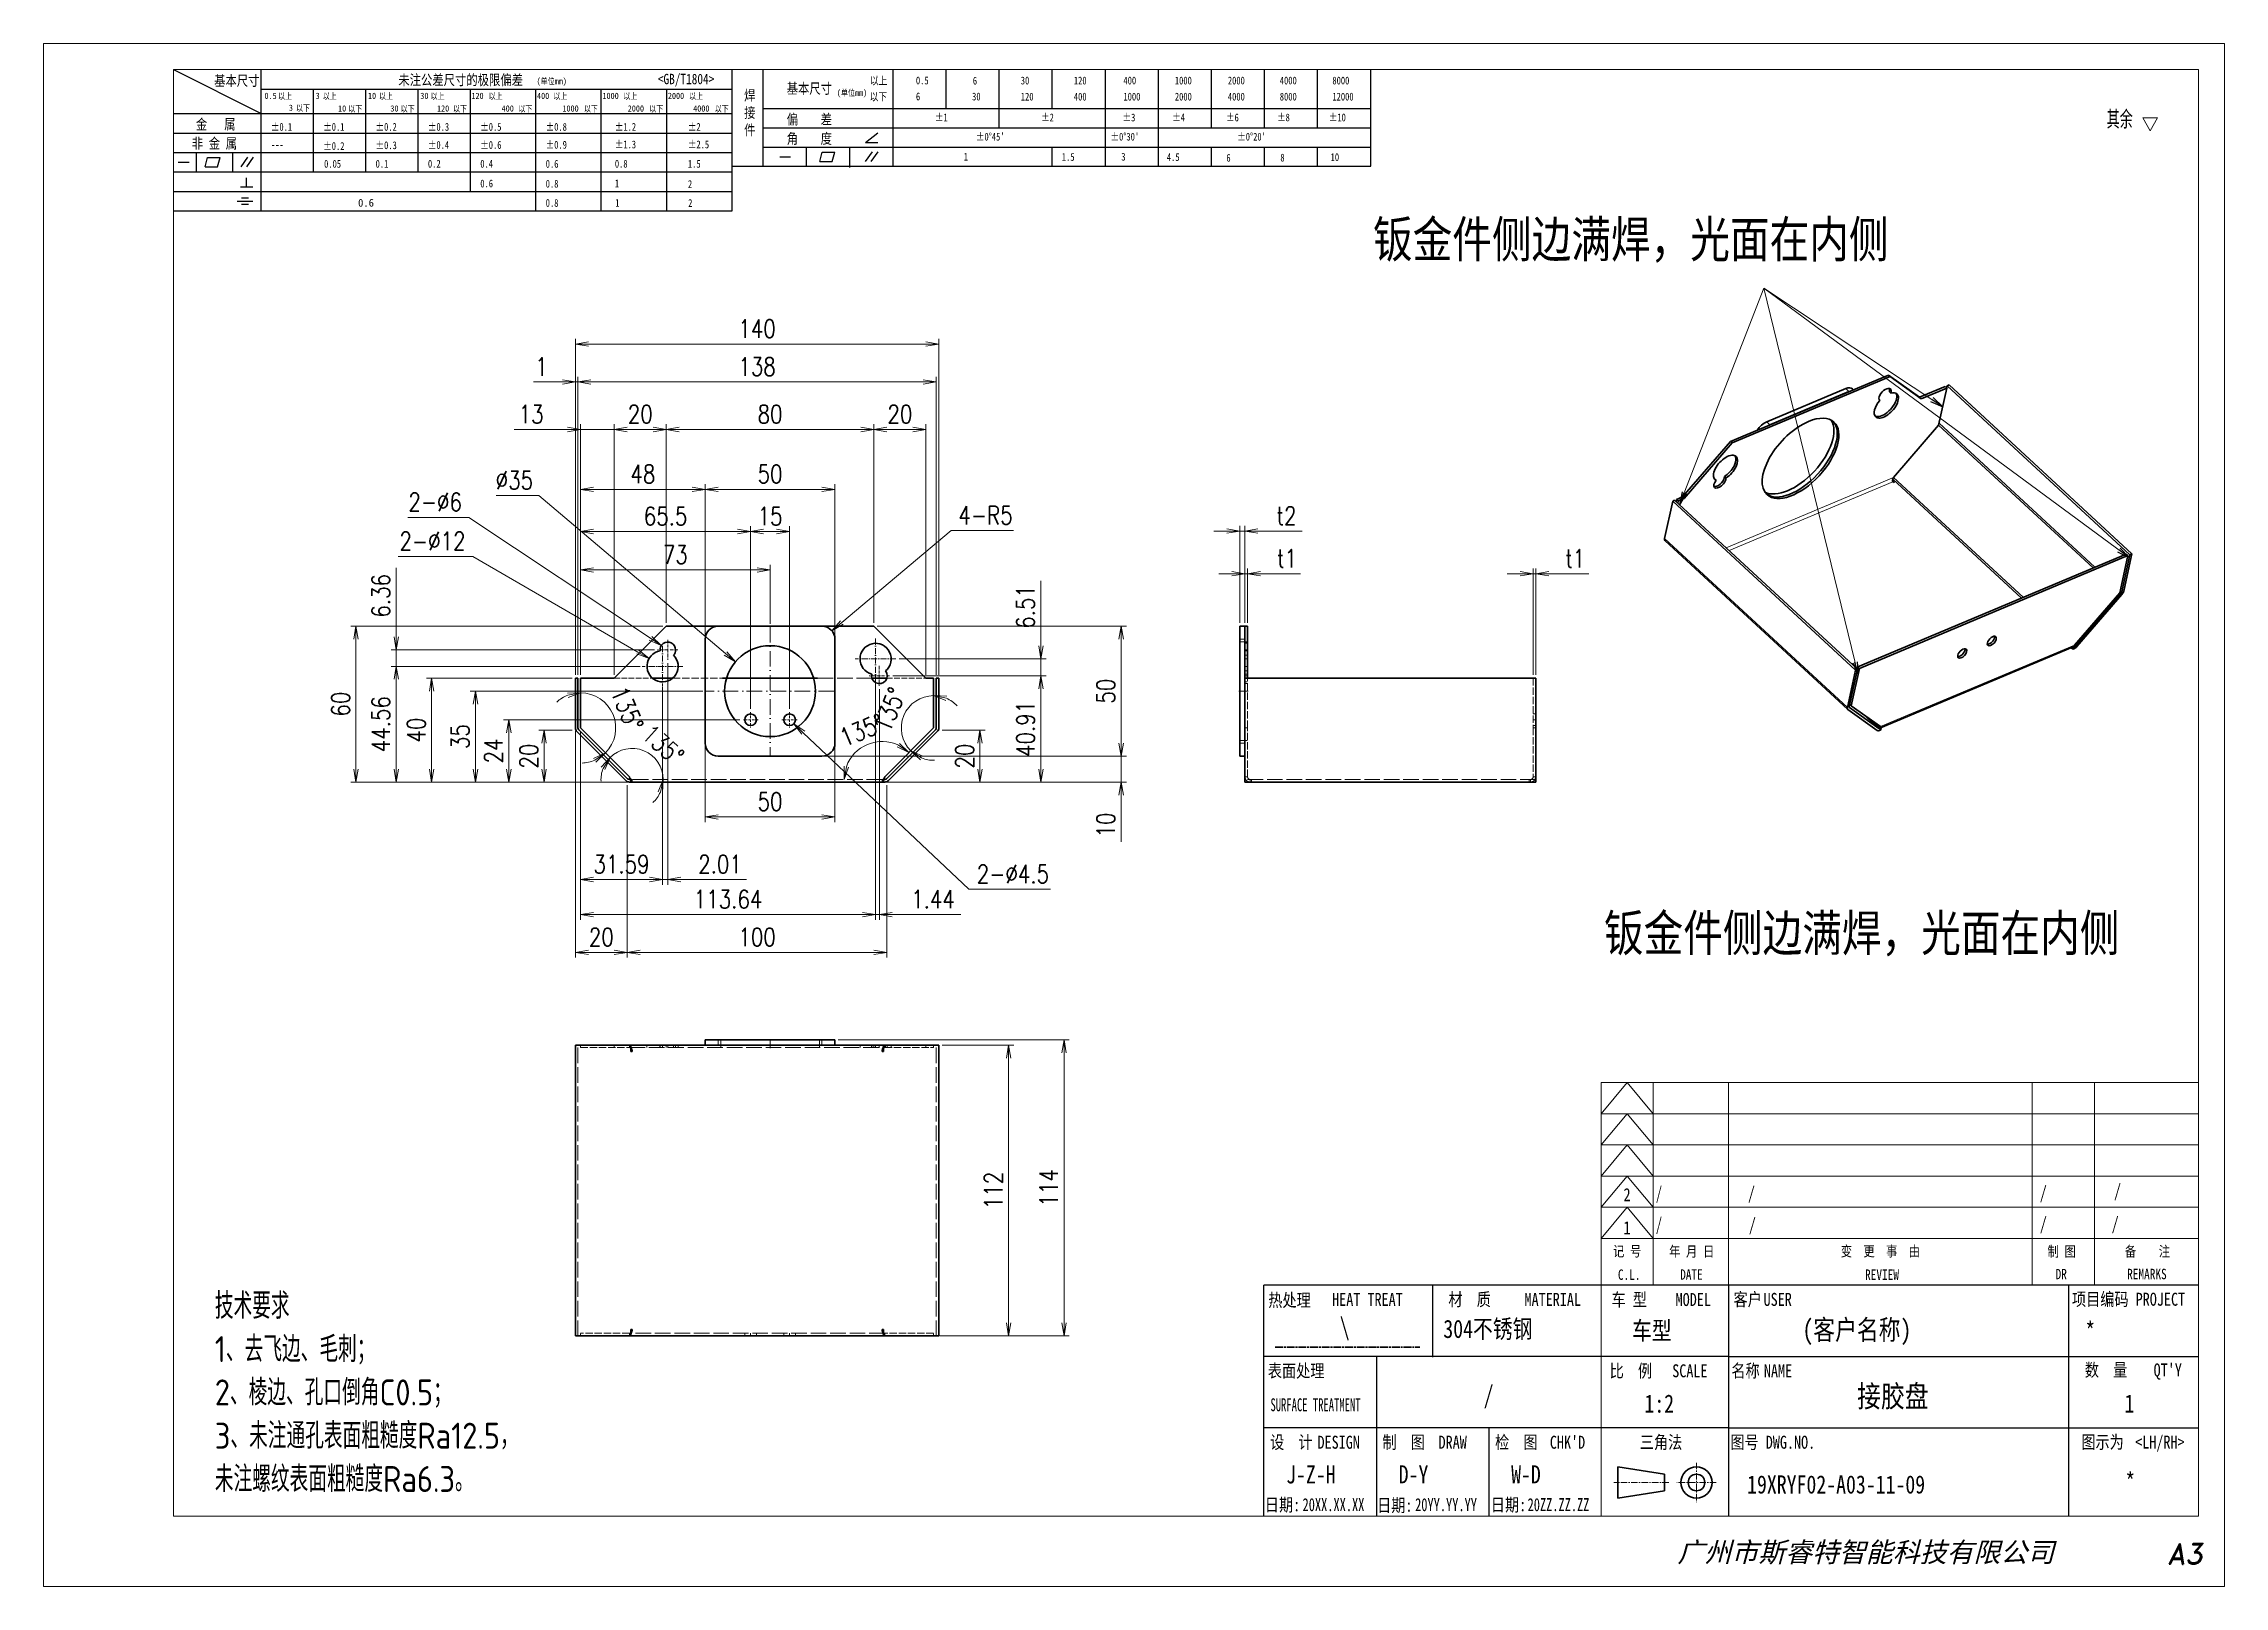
# Model space of a CAD drawing. Header units: millimetres. Extents: x 142029 to 212337, y -20537 to 1533.
# Drawn here: x 144342 to 145182, y 358 to 952 of the extents above; entities that cross this region are included whole.
import ezdxf
from ezdxf.enums import TextEntityAlignment as Align

# ---------------------------------------------------------------- set-up
doc = ezdxf.new("R2010")
doc.units = ezdxf.units.MM
doc.header["$LTSCALE"] = 0.5
for name, pattern in [('AM_ISO02W050x2', [3.75, 3, -0.75]), ('AM_ISO08W050x2', [9, 6, -0.75, 1.5, -0.75]), ('AM_ISO09W050', [22.5, 12, -1.5, 3, -1.5, 3, -1.5]), ('CENTER', [2, 1.25, -0.25, 0.25, -0.25]), ('DASHDOT', [18.5, 12, -3, 0.5, -3]), ('DASHED', [15, 12, -3]), ('DOT2', [0.125, 0, -0.125])]:
    doc.linetypes.add(name, pattern=pattern)
for name, color, linetype, lineweight in [('中心线', 2, 'AM_ISO08W050x2', 18), ('双点划线', 6, 'AM_ISO09W050', 18), ('图框', 7, 'Continuous', 18), ('标注线', 3, 'Continuous', 18), ('热处理', 7, 'Continuous', 20), ('粗实线', 7, 'Continuous', 35), ('粗点划线', 6, 'AM_ISO08W050x2', 35), ('虚线', 1, 'AM_ISO02W050x2', 18)]:
    doc.layers.add(name, color=color, linetype=linetype, lineweight=lineweight)
for name, color, linetype in [('图\\M+19E79\\M+195B6\\M+18E9A', 7, 'Continuous'), ('图号', 7, 'Continuous'), ('图名', 7, 'Continuous'), ('数量', 7, 'Continuous'), ('材质', 7, 'Continuous'), ('表面处理', 7, 'Continuous'), ('车型', 7, 'Continuous')]:
    doc.layers.add(name, color=color, linetype=linetype)
doc.layers.add('打印', color=7, linetype='Continuous', lineweight=15, plot=False)
doc.layers.add('打印-禁用', color=7, linetype='Continuous', lineweight=15, plot=False)
doc.styles.add('DIM', font='romans.shx', dxfattribs={"width": 0.8, "bigfont": 'bigfont.shx'})
doc.styles.add('STYLE1', font='')
doc.styles.add('国标', font='simfang.ttf', dxfattribs={"width": 0.8})
doc.styles.add('机械长仿宋', font='gbenor.shx', dxfattribs={"height": 1, "bigfont": 'gbcbig.shx'})
doc.styles.add('标题\\M+18E9A', font='romand.shx', dxfattribs={"oblique": 10, "bigfont": 'bigfont.shx'})
doc.styles.get('STYLE1').set_extended_font_data('SimSun')
doc.dimstyles.new('XR 1-2', dxfattribs={"dimscale": 2, "dimtxt": 3.5, "dimasz": 2.5, "dimexe": 1, "dimexo": 0.625, "dimgap": 1.2, "dimtad": 1, "dimtoh": 1, "dimdsep": 46, "dimtxsty": 'DIM', "dimblk": 'OPEN', "dimcen": 0, "dimclrd": 8, "dimclre": 8, "dimclrt": 2, "dimazin": 2, "dimtfac": 0.5, "dimtmove": 0, "dimatfit": 3, "dimldrblk": 'OPEN', "dimfxl": 0, "dimtolj": 2, "dimlwd": 18, "dimlwe": 18, "dimarcsym": 0})
doc.dimstyles.new('XR 1-2$0', dxfattribs={"dimscale": 2, "dimtxt": 3.5, "dimasz": 2.5, "dimexe": 1, "dimexo": 0.625, "dimgap": 1.2, "dimtad": 1, "dimdsep": 46, "dimtxsty": 'DIM', "dimblk": 'OPEN', "dimcen": 0, "dimclrd": 8, "dimclre": 8, "dimclrt": 2, "dimazin": 2, "dimtfac": 0.5, "dimtmove": 0, "dimatfit": 3, "dimldrblk": 'OPEN', "dimfxl": 0, "dimtolj": 2, "dimlwd": 13, "dimlwe": 13, "dimarcsym": 0})
doc.dimstyles.new('XR 1-2$3', dxfattribs={"dimscale": 2, "dimtxt": 3.5, "dimasz": 2.5, "dimexe": 1, "dimexo": 0.625, "dimgap": 1.2, "dimtad": 1, "dimtoh": 1, "dimdsep": 46, "dimtxsty": 'DIM', "dimblk": 'OPEN', "dimcen": 0, "dimclrd": 8, "dimclre": 8, "dimclrt": 2, "dimazin": 2, "dimtfac": 0.5, "dimtofl": 0, "dimtmove": 0, "dimatfit": 3, "dimldrblk": 'OPEN', "dimfxl": 0, "dimtolj": 2, "dimlwd": 18, "dimlwe": 18, "dimarcsym": 0})
doc.dimstyles.new('XR 1-2$4', dxfattribs={"dimscale": 2, "dimtxt": 3.5, "dimasz": 2.5, "dimexe": 1, "dimexo": 0.625, "dimgap": 1.2, "dimtad": 1, "dimtoh": 1, "dimdsep": 46, "dimtxsty": 'DIM', "dimblk": 'OPEN', "dimcen": 0, "dimclrd": 8, "dimclre": 8, "dimclrt": 2, "dimazin": 2, "dimtfac": 0.5, "dimtofl": 0, "dimtmove": 0, "dimatfit": 3, "dimldrblk": 'OPEN', "dimfxl": 0, "dimtolj": 2, "dimlwd": 18, "dimlwe": 18, "dimarcsym": 0})
doc.dimstyles.new('XR 1-2$7', dxfattribs={"dimscale": 2, "dimtxt": 3.5, "dimasz": 2.5, "dimexe": 1, "dimexo": 0.625, "dimgap": 1.2, "dimtad": 1, "dimdsep": 46, "dimtxsty": 'DIM', "dimblk": 'OPEN', "dimcen": 0, "dimclrd": 8, "dimclre": 8, "dimclrt": 2, "dimazin": 2, "dimtfac": 0.5, "dimtmove": 0, "dimatfit": 3, "dimldrblk": 'OPEN', "dimfxl": 0, "dimtolj": 2, "dimlwd": 13, "dimlwe": 13, "dimarcsym": 0})

msp = doc.modelspace()

# ---------------------------------------------------------------- texts
at = {"layer": '图\\M+19E79\\M+195B6\\M+18E9A', "color": 3, "style": '国标'}
for s, height, width, p in [('/', 5, 0.8, (145111.341, 507.053)), ('/', 5, 0.8, (145139.931, 507.795)), ('2', 5, 0.8, (144950.996, 506.224)), ('/', 5, 0.705904, (144963.46, 506.856)), ('/', 5, 0.8, (144998.931, 506.856)), ('1', 5, 0.8, (144950.974, 493.504)), ('/', 5, 0.705904, (144963.46, 494.856)), ('/', 5, 0.8, (144999.275, 494.686)), ('/', 5, 0.8, (145111.341, 495.053)), ('/', 5, 0.8, (145139.004, 495.075)), ('    (客户名称)', 7.7, 0.8, (145003.131, 452.874)), ('*', 7, 0.8, (145128.875, 452.732)), ('1:2', 7, 0.8, (144959.042, 424.778)), ('J-Z-H', 7, 0.8, (144821.037, 397.545)), ('D-Y', 7, 0.8, (144864.397, 397.545)), ('W-D', 7, 0.8, (144907.717, 397.545)), ('20XX.XX.XX', 5, 0.7, (144827.367, 386.872)), ('20YY.YY.YY', 5, 0.7, (144870.727, 386.872)), ('20ZZ.ZZ.ZZ', 5, 0.7, (144914.047, 386.872))]:
    msp.add_text(s, height=height, dxfattribs=dict(at, width=width)).set_placement(p)
at = {"layer": '图\\M+19E79\\M+195B6\\M+18E9A', "color": 3, "style": '国标', "width": 0.8}
msp.add_text('*', height=7, dxfattribs=at).set_placement((145146.184, 394.744), align=Align.CENTER)
at = {"layer": '图号', "color": 3, "style": '国标', "width": 0.8}
msp.add_text('19XRYF02-A03-11-09', height=7, dxfattribs=at).set_placement((144998.6, 393.659))
at = {"layer": '图名', "color": 3, "style": '国标', "width": 0.8}
msp.add_text('接胶盘', height=8.4, dxfattribs=at).set_placement((145054.745, 426.939), align=Align.CENTER)
at = {"layer": '数量', "color": 3, "style": '国标', "width": 0.8}
msp.add_text('1', height=7, dxfattribs=at).set_placement((145145.876, 424.809), align=Align.CENTER)
at = {"layer": '材质', "color": 3, "style": '国标', "width": 0.8}
msp.add_text('304不锈钢', height=7, dxfattribs=at).set_placement((144898.757, 453.552), align=Align.CENTER)
at = {"layer": '标注线', "color": 2, "char_height": 14, "attachment_point": 7, "style": 'DIM'}
for insert in [(144854.495, 867.542), (144943.455, 600.431)]:
    msp.add_mtext('{\\f宋体|b0|i0|c134|p2;钣金件侧边满焊，光面在内侧}', dxfattribs=dict(at, insert=insert))
at = {"layer": '标注线', "color": 2, "insert": (144408.389, 394.249), "char_height": 10, "width": 229.64922, "attachment_point": 7, "style": '机械长仿宋'}
msp.add_mtext('\\A2;技术要求\\P1、去飞边、毛刺；\\P2、棱边、孔口倒角C0.5；\\P3、未注通孔表面粗糙度Ra12.5，\\P未注螺纹表面粗糙度Ra6.3。\\P', dxfattribs=at)
at = {"layer": '热处理', "color": 3, "style": '国标', "width": 0.8}
msp.add_text('\\', height=7, dxfattribs=at).set_placement((144843.6, 454.304), align=Align.CENTER)
at = {"layer": '表面处理', "color": 3, "style": '国标', "width": 0.8}
msp.add_text('/', height=7, dxfattribs=at).set_placement((144899.041, 428.198), align=Align.CENTER)
at = {"layer": '车型', "color": 3, "style": '国标', "width": 0.8}
msp.add_text('  车型', height=7, dxfattribs=at).set_placement((144946.651, 452.904))

# ---------------------------------------------------------------- blocks, each defined once
blk = doc.blocks.new('GZDEH零件A3图框V01版')
at = {"layer": '中心线', "color": 1, "linetype": 'CENTER', "lineweight": 5, "ltscale": 2}
for p, q in [((3175.82, -1822.66), (3175.82, -1830.26)), ((3170.49, -1826.46), (3159.89, -1826.46)), ((3179.62, -1826.46), (3172.02, -1826.46))]:
    blk.add_line(p, q, dxfattribs=at)
at = {"layer": '图\\M+19E79\\M+195B6\\M+18E9A', "color": 9}
for p, q in [((2882.49, -1554.46), (2899.37, -1562.92)), ((2899.37, -1581.67), (2899.37, -1554.46)), ((2990.09, -1581.67), (2990.09, -1554.46)), ((2996.09, -1573.08), (2996.09, -1554.46)), ((3021.09, -1561.98), (3021.09, -1554.46)), ((3031.31, -1561.98), (3031.31, -1554.46)), ((3041.53, -1561.98), (3041.53, -1554.46)), ((3051.75, -1561.98), (3051.75, -1554.46)), ((3061.98, -1561.98), (3061.98, -1554.46)), ((3072.2, -1561.98), (3072.2, -1554.46)), ((3082.42, -1561.98), (3082.42, -1554.46)), ((3092.64, -1561.98), (3092.64, -1554.46)), ((3102.86, -1561.98), (3102.86, -1554.46)), ((3113.09, -1573.08), (3113.09, -1554.46)), ((2899.37, -1558.24), (2990.09, -1558.24)), ((2909.45, -1574.17), (2909.45, -1558.24)), ((2919.53, -1574.17), (2919.53, -1558.24)), ((2929.61, -1574.17), (2929.61, -1558.24)), ((2939.69, -1577.92), (2939.69, -1558.24)), ((2952.29, -1581.67), (2952.29, -1558.24)), ((2964.89, -1581.67), (2964.89, -1558.24)), ((2977.49, -1581.67), (2977.49, -1558.24)), ((2996.09, -1561.98), (3113.09, -1561.98)), ((3021.09, -1573.08), (3021.09, -1561.98)), ((3041.53, -1565.68), (3041.53, -1561.98)), ((3061.98, -1573.08), (3061.98, -1561.98)), ((3072.2, -1573.08), (3072.2, -1561.98)), ((3082.42, -1565.68), (3082.42, -1561.98)), ((3092.64, -1565.68), (3092.64, -1561.98)), ((3102.86, -1565.68), (3102.86, -1561.98)), ((2882.49, -1562.92), (2990.09, -1562.92)), ((2996.09, -1565.68), (3113.09, -1565.68)), ((2882.49, -1566.67), (2990.09, -1566.67)), ((2882.49, -1570.42), (2990.09, -1570.42)), ((2886.92, -1574.12), (2886.92, -1570.42)), ((2893.91, -1574.12), (2893.91, -1570.42)), ((2996.09, -1569.38), (3113.09, -1569.38)), ((3004.42, -1573.08), (3004.42, -1569.38)), ((3006.97, -1572.12), (3007.45, -1570.33)), ((3007.45, -1570.33), (3009.86, -1570.33)), ((3009.39, -1572.12), (3009.86, -1570.33)), ((3012.75, -1573.08), (3012.75, -1569.38)), ((3015.75, -1568.51), (3018.15, -1566.66)), ((3015.75, -1568.51), (3018.15, -1568.51)), ((3015.81, -1572.12), (3017.15, -1570.26)), ((3016.89, -1572.12), (3018.23, -1570.26)), ((3051.75, -1573.08), (3051.75, -1569.38)), ((3082.42, -1573.08), (3082.42, -1569.48)), ((3092.64, -1573.08), (3092.64, -1569.38)), ((3102.86, -1573.08), (3102.86, -1569.38)), ((2882.49, -1574.17), (2990.09, -1574.17)), ((2883.43, -1572.27), (2885.49, -1572.27)), ((2888.59, -1573.16), (2889.07, -1571.37)), ((2888.59, -1573.16), (2891, -1573.16)), ((2889.07, -1571.37), (2891.48, -1571.37)), ((2891, -1573.16), (2891.48, -1571.37)), ((2895.52, -1573.16), (2896.85, -1571.3)), ((2896.6, -1573.16), (2897.94, -1571.3)), ((2990.09, -1573.08), (3113.09, -1573.08)), ((2999.26, -1571.23), (3001.32, -1571.23)), ((3006.97, -1572.12), (3009.39, -1572.12)), ((3012.75, -1573.33), (3012.75, -1573.08)), ((2882.49, -1577.92), (2990.09, -1577.92)), ((2895.42, -1577.05), (2897.81, -1577.05)), ((2895.57, -1579.17), (2896.92, -1579.17)), ((2896.58, -1577.05), (2896.58, -1575.28)), ((2882.49, -1581.67), (2990.09, -1581.67)), ((2894.79, -1579.77), (2897.77, -1579.77)), ((2895.57, -1580.37), (2896.93, -1580.37)), ((3272.49, -1788.46), (3092.49, -1788.46)), ((3124.99, -1788.46), (3124.99, -1802.35)), ((3181.99, -1788.46), (3181.99, -1832.96)), ((3247.49, -1788.46), (3247.49, -1832.96)), ((3181.99, -1802.21), (3092.49, -1802.21)), ((3114.17, -1802.21), (3114.17, -1815.96)), ((3181.99, -1802.21), (3272.49, -1802.21)), ((3181.99, -1815.96), (3092.49, -1815.96)), ((3114.17, -1815.96), (3114.17, -1832.96)), ((3114.17, -1815.96), (3114.17, -1832.96)), ((3135.83, -1815.96), (3135.83, -1832.96)), ((3135.83, -1815.96), (3135.83, -1832.96)), ((3181.99, -1815.96), (3272.49, -1815.96))]:
    blk.add_line(p, q, dxfattribs=at)
at = {"layer": '图\\M+19E79\\M+195B6\\M+18E9A', "color": 7}
blk.add_line((3272.49, -1788.46), (3092.49, -1788.46), dxfattribs=at)
at = {"layer": '图\\M+19E79\\M+195B6\\M+18E9A', "color": 9, "linetype": 'Continuous'}
blk.add_line((3092.49, -1832.96), (3092.49, -1788.46), dxfattribs=at)
at = {"layer": '图框', "linetype": 'Continuous'}
for p, q in [((2882.49, -1554.46), (2882.49, -1832.96)), ((3272.49, -1554.46), (2882.49, -1554.46)), ((3272.49, -1832.96), (3272.49, -1554.46)), ((3157.49, -1749.46), (3272.49, -1749.46)), ((3157.49, -1832.96), (3157.49, -1749.46)), ((2882.49, -1832.96), (3272.49, -1832.96))]:
    blk.add_line(p, q, dxfattribs=at)
at = {"layer": '图框', "color": 9}
for p, q in [((3157.49, -1755.46), (3162.49, -1749.46)), ((3162.49, -1749.46), (3167.49, -1755.46)), ((3167.49, -1788.46), (3167.49, -1749.46)), ((3240.49, -1788.46), (3240.49, -1749.46)), ((3252.49, -1749.46), (3252.49, -1788.46)), ((3157.49, -1755.46), (3272.49, -1755.46)), ((3157.49, -1761.46), (3162.49, -1755.46)), ((3162.49, -1755.46), (3167.49, -1761.46)), ((3157.49, -1761.46), (3272.49, -1761.46)), ((3157.49, -1767.46), (3162.49, -1761.46)), ((3162.49, -1761.46), (3167.49, -1767.46)), ((3157.49, -1767.46), (3272.49, -1767.46)), ((3157.49, -1773.46), (3162.49, -1767.46)), ((3162.49, -1767.46), (3167.49, -1773.46)), ((3157.49, -1773.46), (3272.49, -1773.46)), ((3157.49, -1779.46), (3162.49, -1773.46)), ((3162.49, -1773.46), (3167.49, -1779.46)), ((3157.49, -1779.46), (3272.49, -1779.46))]:
    blk.add_line(p, q, dxfattribs=at)
at = {"layer": '图框', "color": 9, "linetype": 'Continuous'}
blk.add_line((3181.99, -1749.46), (3181.99, -1832.96), dxfattribs=at)
at = {"layer": '图框', "color": 2, "linetype": 'ByBlock', "lineweight": 35}
for p, q in [((3169.69, -1824.86), (3160.69, -1823.46)), ((3160.69, -1829.46), (3160.69, -1823.46)), ((3169.69, -1824.86), (3169.69, -1828.06)), ((3169.69, -1828.06), (3160.69, -1829.46))]:
    blk.add_line(p, q, dxfattribs=at)
for radius in [3, 1.6]:
    blk.add_circle((3175.82, -1826.46), radius, dxfattribs=at)
at = {"layer": '打印-禁用', "linetype": 'Continuous'}
for p, q in [((2857.49, -1549.46), (2857.49, -1846.46)), ((3277.49, -1549.46), (2857.49, -1549.46)), ((3277.49, -1846.46), (3277.49, -1549.46)), ((2857.49, -1846.46), (3277.49, -1846.46))]:
    blk.add_line(p, q, dxfattribs=at)
at = {"layer": '图\\M+19E79\\M+195B6\\M+18E9A', "color": 9, "style": '国标'}
for s, height, width, p in [('基本尺寸', 2, 0.8, (2890.33, -1557.58)), ('未注公差尺寸的极限偏差', 2, 0.8, (2925.81, -1557.44)), ('<GB/T1804>', 2, 0.8, (2975.78, -1557.27)), ('基本尺寸', 2, 0.8, (3000.6, -1559.1)), ('以上', 1.5, 0.8, (3016.64, -1557.33)), ('0.5', 1.5, 0.8, (3025.49, -1557.3)), ('6', 1.5, 0.8, (3036.45, -1557.34)), ('30', 1.5, 0.8, (3045.69, -1557.31)), ('120', 1.5, 0.8, (3055.91, -1557.31)), ('400', 1.5, 0.8, (3065.46, -1557.31)), ('1000', 1.5, 0.8, (3075.36, -1557.31)), ('2000', 1.5, 0.8, (3085.57, -1557.31)), ('4000', 1.5, 0.8, (3095.57, -1557.31)), ('8000', 1.5, 0.8, (3105.7, -1557.31)), ('30', 1.2, 0.8, (2930.04, -1560.11)), ('以下', 1.5, 0.8, (3016.58, -1560.43)), ('6', 1.5, 0.8, (3025.49, -1560.38)), ('30', 1.5, 0.8, (3036.31, -1560.39)), ('120', 1.5, 0.8, (3045.69, -1560.41)), ('400', 1.5, 0.8, (3055.91, -1560.41)), ('1000', 1.5, 0.8, (3065.46, -1560.41)), ('2000', 1.5, 0.8, (3075.36, -1560.41)), ('4000', 1.5, 0.8, (3085.57, -1560.41)), ('8000', 1.5, 0.8, (3095.57, -1560.41)), ('12000', 1.5, 0.8, (3105.7, -1560.41)), ('金   属', 2, 0.8, (2886.82, -1565.98)), ('±0.1', 1.5, 0.8, (2901.27, -1566.23)), ('±0.1', 1.5, 0.8, (2911.35, -1566.23)), ('±0.2', 1.5, 0.8, (2921.43, -1566.23)), ('±0.3', 1.5, 0.8, (2931.51, -1566.23)), ('±0.5', 1.5, 0.8, (2941.59, -1566.23)), ('±0.8', 1.5, 0.8, (2954.19, -1566.23)), ('±1.2', 1.5, 0.8, (2967.51, -1566.23)), ('±2', 1.5, 0.8, (2981.58, -1566.23)), ('偏    差', 2, 0.8, (3000.6, -1565.04)), ('角    度', 2, 0.8, (3000.6, -1568.74)), ('±1', 1.5, 0.8, (3029.16, -1564.42)), ("±0%%D45'", 1.5, 0.8, (3037.06, -1568.12)), ('±2', 1.5, 0.8, (3049.61, -1564.42)), ("±0%%D30'", 1.5, 0.8, (3062.98, -1568.12)), ('±3', 1.5, 0.8, (3065.3, -1564.42)), ('±4', 1.5, 0.8, (3074.85, -1564.42)), ('±6', 1.5, 0.8, (3085.22, -1564.42)), ("±0%%D20'", 1.5, 0.8, (3087.38, -1568.12)), ('±8', 1.5, 0.8, (3095.06, -1564.42)), ('±10', 1.5, 0.8, (3105.02, -1564.42)), ('非 金 属', 2, 0.8, (2886.02, -1569.65)), ('---', 1.5, 0.8, (2901.27, -1569.65)), ('±0.2', 1.5, 0.8, (2911.35, -1569.92)), ('±0.3', 1.5, 0.8, (2921.43, -1569.77)), ('±0.4', 1.5, 0.8, (2931.51, -1569.71)), ('±0.6', 1.5, 0.8, (2941.59, -1569.71)), ('±0.9', 1.5, 0.8, (2954.19, -1569.68)), ('±1.3', 1.5, 0.8, (2967.51, -1569.62)), ('±2.5', 1.5, 0.8, (2981.58, -1569.61)), ('1', 1.5, 0.8, (3034.69, -1571.98)), ('1.5', 1.5, 0.8, (3053.59, -1572.01)), ('3', 1.5, 0.8, (3065.05, -1571.98)), ('4.5', 1.5, 0.8, (3073.82, -1572.05)), ('6', 1.5, 0.8, (3085.28, -1572.19)), ('8', 1.5, 0.8, (3095.68, -1572.15)), ('10', 1.5, 0.8, (3105.36, -1572.06)), ('0.1', 1.5, 0.8, (2921.43, -1573.34)), ('0.2', 1.5, 0.8, (2931.51, -1573.33)), ('0.4', 1.5, 0.8, (2941.59, -1573.33)), ('0.6', 1.5, 0.8, (2954.19, -1573.35)), ('0.8', 1.5, 0.8, (2967.51, -1573.33)), ('1.5', 1.5, 0.8, (2981.58, -1573.34)), ('0.6', 1.5, 0.8, (2941.59, -1577.14)), ('0.8', 1.5, 0.8, (2954.19, -1577.17)), ('1', 1.5, 0.8, (2967.51, -1577.12)), ('2', 1.5, 0.8, (2981.58, -1577.26)), ('0.8', 1.5, 0.8, (2954.19, -1580.87)), ('1', 1.5, 0.8, (2967.59, -1580.86)), ('2', 1.5, 0.8, (2981.62, -1580.89)), ('热处理', 2.5, 0.8, (3093.35, -1792.61)), ('材  质', 2.5, 0.8, (3128.04, -1792.46)), ('项目编码 PROJECT', 2.5, 0.8, (3248.13, -1792.43)), ('表面处理', 2.5, 0.8, (3093.27, -1806.21)), ('比  例\u3000', 2.5, 0.8, (3159.1, -1806.21)), ('SCALE', 2.5, 0.8, (3171.15, -1806.21)), ('名称\u3000', 2.5, 0.8, (3182.54, -1806.21)), ('NAME', 2.5, 0.8, (3188.8, -1806.21)), ('数  量', 2.5, 0.8, (3250.61, -1806.05)), ("QT'Y ", 2.5, 0.8, (3263.86, -1806.05)), ('SURFACE TREATMENT', 2.5, 0.6, (3093.77, -1812.75)), (' DESIGN', 2.5, 0.8, (3101.47, -1819.96)), (' DRAW', 2.5, 0.8, (3124.78, -1819.96)), ("CHK'D", 2.5, 0.8, (3147.58, -1819.96)), ('三角法', 2.5, 0.8, (3164.9, -1819.96)), ('图号', 2.5, 0.8, (3182.36, -1819.96)), ('DWG.NO.', 2.5, 0.8, (3189.16, -1819.96)), ('图示为', 2.5, 0.8, (3249.94, -1819.93)), ('<LH/RH>', 2.5, 0.8, (3260.31, -1819.93))]:
    blk.add_text(s, height=height, dxfattribs=dict(at, width=width)).set_placement(p)
at = {"layer": '图\\M+19E79\\M+195B6\\M+18E9A', "color": 9, "lineweight": 15, "style": '国标', "width": 0.8}
for s, p in [('(单位mm)', (2952.44, -1557.27)), ('(单位mm)', (3010.27, -1559.51)), ('0.5', (2900.03, -1560.11)), ('以上', (2902.64, -1560.16)), ('3', (2904.73, -1562.41)), ('以下', (2906.1, -1562.46)), ('3', (2909.88, -1560.11)), ('以上', (2911.25, -1560.16)), ('10', (2914.19, -1562.54)), ('以下', (2916.18, -1562.59)), ('10', (2919.96, -1560.11)), ('以上', (2922.09, -1560.16)), ('30', (2924.27, -1562.54)), ('以下', (2926.26, -1562.59)), ('以上', (2932.02, -1560.16)), ('120', (2933.26, -1562.54)), ('以下', (2936.34, -1562.59)), ('120', (2939.88, -1560.11)), ('以上', (2943.21, -1560.16)), ('400', (2945.7, -1562.54)), ('以下', (2948.94, -1562.59)), ('400', (2952.52, -1560.11)), ('以上', (2955.68, -1560.16)), ('1000', (2957.41, -1562.54)), ('以下', (2961.54, -1562.59)), ('1000', (2965.12, -1560.11)), ('以上', (2969.16, -1560.16)), ('2000', (2969.99, -1562.54)), ('以下', (2974.14, -1562.59)), ('2000', (2977.72, -1560.11)), ('以上', (2981.8, -1560.16)), ('4000', (2982.59, -1562.54)), ('以下', (2986.74, -1562.59))]:
    blk.add_text(s, height=1.2, dxfattribs=at).set_placement(p)
at = {"layer": '图\\M+19E79\\M+195B6\\M+18E9A', "color": 9, "lineweight": 13, "style": '国标'}
blk.add_text('0.6', height=1.5, dxfattribs=at).set_placement((2918.05, -1580.85))
at = {"layer": '图\\M+19E79\\M+195B6\\M+18E9A', "color": 9, "style": '国标', "width": 0.8}
for s, p in [('HEAT TREAT', (3112.45, -1792.46)), ('MATERIAL', (3148.14, -1792.46)), ('客户', (3185.68, -1792.46)), ('USER', (3191.46, -1792.46)), ('设  计', (3097.79, -1819.96)), ('制  图', (3119.43, -1819.96)), ('检  图', (3141.11, -1819.96)), ('日期:', (3096.09, -1832)), ('日期:', (3117.71, -1832.1)), ('日期:', (3139.62, -1832))]:
    blk.add_text(s, height=2.5, dxfattribs=at).set_placement(p, align=Align.CENTER)
for s, p in [('车 型', (3162.87, -1791.2)), ('MODEL', (3175.2, -1791.24))]:
    blk.add_text(s, height=2.5, dxfattribs=at).set_placement(p, align=Align.MIDDLE)
at = {"layer": '图\\M+19E79\\M+195B6\\M+18E9A', "color": 7, "lineweight": -3, "style": 'STYLE1', "oblique": 15}
blk.add_text('广州市斯睿特智能科技有限公司', height=3.8, dxfattribs=at).set_placement((3172.16, -1841.78))
at = {"layer": '图\\M+19E79\\M+195B6\\M+18E9A', "color": 7, "style": '标题\\M+18E9A', "oblique": 10}
blk.add_text('A3', height=4, dxfattribs=at).set_placement((3269.91, -1840.2), align=Align.MIDDLE)
at = {"layer": '图\\M+19E79\\M+195B6\\M+18E9A', "color": 9, "style": '国标'}
for s, insert, char_height, width, attachment_point in [('焊\\P接\\P件', (2992.39, -1558.41), 2, 3.1877, 1), ('0.05', (2911.51, -1573.37), 1.5, 5.1982, 7)]:
    blk.add_mtext(s, dxfattribs=dict(at, insert=insert, char_height=char_height, width=width, attachment_point=attachment_point))
at = {"layer": '图框', "color": 9, "style": '国标', "width": 0.8}
for s, p in [('记 号', (3162.47, -1782.94)), ('年 月 日', (3174.9, -1782.98)), ('变  更  事  由', (3211.24, -1782.93)), ('C.L.', (3162.86, -1787.45)), ('DATE', (3174.85, -1787.42)), ('REVIEW', (3211.55, -1787.45))]:
    blk.add_text(s, height=2, dxfattribs=at).set_placement(p, align=Align.CENTER)
for s, p in [('制 图', (3246.15, -1781.95)), ('备    注', (3262.68, -1781.92)), ('DR', (3246.06, -1786.34)), ('REMARKS', (3262.57, -1786.32))]:
    blk.add_text(s, height=2, dxfattribs=at).set_placement(p, align=Align.MIDDLE)
blk = doc.blocks.new('DEH A3')
at = {"layer": '图框'}
blk.add_blockref('GZDEH零件A3图框V01版', (-2857.49, 1846.46), dxfattribs=at)
blk = doc.blocks.new('FINISHER_1')
at = {"layer": '标注线'}
for p, q in [((0, 0), (-1.44, 2.5)), ((-1.44, 2.5), (1.44, 2.5)), ((1.44, 2.5), (0, 0))]:
    blk.add_line(p, q, dxfattribs=at)
blk = doc.blocks.new('其余任何12.5')
at = {"layer": '标注线', "color": 2, "linetype": 'ByBlock', "lineweight": 30}
blk.add_blockref('FINISHER_1', (0, 0), dxfattribs=at)
at = {"layer": '标注线', "color": 7, "linetype": 'DOT2', "style": '机械长仿宋'}
blk.add_text('其余', height=3.5, dxfattribs=at).set_placement((-8.38, 0.4))
blk = doc.blocks.new('_Open')
at = {"color": 0, "linetype": 'ByBlock', "lineweight": -2}
for p, q in [((-1, 0.17), (0, 0)), ((-1, -0.17), (0, 0)), ((0, 0), (-1, 0))]:
    blk.add_line(p, q, dxfattribs=at)
blk = doc.blocks.new('*D100')
at = {"layer": 'Defpoints', "color": 0, "transparency": 16777216}
for p in [(144687.26, 836.25), (144547.26, 707.59), (144687.26, 707.59)]:
    blk.add_point(p, dxfattribs=at)
at = {"layer": '标注线', "color": 8, "lineweight": 13, "transparency": 16777216}
for p, q in [((144547.26, 708.84), (144547.26, 838.25)), ((144552.26, 836.25), (144682.26, 836.25)), ((144687.26, 708.84), (144687.26, 838.25))]:
    blk.add_line(p, q, dxfattribs=at)
at = {"layer": '标注线', "color": 8, "lineweight": 13, "transparency": 16777216, "xscale": 5, "yscale": 5, "zscale": 5, "rotation": 180}
blk.add_blockref('_Open', (144547.26, 836.25), dxfattribs=at)
at = {"layer": '标注线', "color": 8, "lineweight": 13, "transparency": 16777216, "xscale": 5, "yscale": 5, "zscale": 5}
blk.add_blockref('_Open', (144687.26, 836.25), dxfattribs=at)
at = {"layer": '标注线', "color": 2, "transparency": 16777216, "insert": (144617.26, 842.15), "char_height": 7, "attachment_point": 5, "style": 'DIM'}
blk.add_mtext('\\A2;140', dxfattribs=at)
blk = doc.blocks.new('*D101')
at = {"layer": 'Defpoints', "color": 0, "transparency": 16777216}
for p in [(144548.26, 821.65), (144547.26, 707.59), (144548.26, 707.59)]:
    blk.add_point(p, dxfattribs=at)
at = {"layer": '标注线', "color": 8, "lineweight": 13, "transparency": 16777216}
for p, q in [((144547.26, 708.84), (144547.26, 823.65)), ((144548.26, 708.84), (144548.26, 823.65)), ((144542.26, 821.65), (144531.13, 821.65)), ((144548.26, 821.65), (144547.26, 821.65)), ((144553.26, 821.65), (144558.26, 821.65))]:
    blk.add_line(p, q, dxfattribs=at)
at = {"layer": '标注线', "color": 8, "lineweight": 13, "transparency": 16777216, "xscale": 5, "yscale": 5, "zscale": 5}
blk.add_blockref('_Open', (144547.26, 821.65), dxfattribs=at)
at = {"layer": '标注线', "color": 8, "lineweight": 13, "transparency": 16777216, "xscale": 5, "yscale": 5, "zscale": 5, "rotation": 180}
blk.add_blockref('_Open', (144548.26, 821.65), dxfattribs=at)
at = {"layer": '标注线', "color": 2, "transparency": 16777216, "insert": (144534.19, 827.55), "char_height": 7, "attachment_point": 5, "style": 'DIM'}
blk.add_mtext('\\A2;1', dxfattribs=at)
blk = doc.blocks.new('*D102')
at = {"layer": 'Defpoints', "color": 0, "transparency": 16777216}
for p in [(144686.26, 821.65), (144548.26, 707.59), (144686.26, 707.59)]:
    blk.add_point(p, dxfattribs=at)
at = {"layer": '标注线', "color": 8, "lineweight": 13, "transparency": 16777216}
for p, q in [((144548.26, 708.84), (144548.26, 823.65)), ((144686.26, 708.84), (144686.26, 823.65)), ((144553.26, 821.65), (144681.26, 821.65))]:
    blk.add_line(p, q, dxfattribs=at)
at = {"layer": '标注线', "color": 8, "lineweight": 13, "transparency": 16777216, "xscale": 5, "yscale": 5, "zscale": 5, "rotation": 180}
blk.add_blockref('_Open', (144548.26, 821.65), dxfattribs=at)
at = {"layer": '标注线', "color": 8, "lineweight": 13, "transparency": 16777216, "xscale": 5, "yscale": 5, "zscale": 5}
blk.add_blockref('_Open', (144686.26, 821.65), dxfattribs=at)
at = {"layer": '标注线', "color": 2, "transparency": 16777216, "insert": (144617.26, 827.55), "char_height": 7, "attachment_point": 5, "style": 'DIM'}
blk.add_mtext('\\A2;138', dxfattribs=at)
blk = doc.blocks.new('*D103')
at = {"layer": 'Defpoints', "color": 0, "transparency": 16777216}
for p in [(144491.89, 707.59), (144547.26, 707.59), (144569.09, 667.59)]:
    blk.add_point(p, dxfattribs=at)
at = {"layer": '标注线', "color": 8, "lineweight": 13, "transparency": 16777216}
for p, q in [((144546.01, 707.59), (144489.89, 707.59)), ((144491.89, 672.59), (144491.89, 702.59)), ((144567.84, 667.59), (144489.89, 667.59))]:
    blk.add_line(p, q, dxfattribs=at)
at = {"layer": '标注线', "color": 8, "lineweight": 13, "transparency": 16777216, "xscale": 5, "yscale": 5, "zscale": 5}
for p, rotation in [((144491.89, 707.59), 90), ((144491.89, 667.59), 270)]:
    blk.add_blockref('_Open', p, dxfattribs=dict(at, rotation=rotation))
at = {"layer": '标注线', "color": 2, "transparency": 16777216, "insert": (144485.99, 687.59), "char_height": 7, "attachment_point": 5, "rotation": 90, "style": 'DIM'}
blk.add_mtext('\\A2;40', dxfattribs=at)
blk = doc.blocks.new('*D104')
at = {"layer": 'Defpoints', "color": 0, "transparency": 16777216}
for p in [(144582.26, 727.59), (144462.74, 667.59), (144568.84, 667.59)]:
    blk.add_point(p, dxfattribs=at)
at = {"layer": '标注线', "color": 8, "lineweight": 13, "transparency": 16777216}
for p, q in [((144581.01, 727.59), (144460.74, 727.59)), ((144462.74, 722.59), (144462.74, 672.59)), ((144567.59, 667.59), (144460.74, 667.59))]:
    blk.add_line(p, q, dxfattribs=at)
at = {"layer": '标注线', "color": 8, "lineweight": 13, "transparency": 16777216, "xscale": 5, "yscale": 5, "zscale": 5}
for p, rotation in [((144462.74, 727.59), 90), ((144462.74, 667.59), 270)]:
    blk.add_blockref('_Open', p, dxfattribs=dict(at, rotation=rotation))
at = {"layer": '标注线', "color": 2, "transparency": 16777216, "insert": (144456.84, 697.59), "char_height": 7, "attachment_point": 5, "rotation": 90, "style": 'DIM'}
blk.add_mtext('\\A2;60', dxfattribs=at)
blk = doc.blocks.new('*D105')
at = {"layer": 'Defpoints', "color": 0, "transparency": 16777216}
for p in [(144562.26, 803.34), (144549.26, 707.59), (144562.26, 707.59)]:
    blk.add_point(p, dxfattribs=at)
at = {"layer": '标注线', "color": 8, "lineweight": 13, "transparency": 16777216}
for p, q in [((144544.26, 803.34), (144523.69, 803.34)), ((144549.26, 708.84), (144549.26, 805.34)), ((144562.26, 803.34), (144549.26, 803.34)), ((144562.26, 708.84), (144562.26, 805.34)), ((144567.26, 803.34), (144572.26, 803.34))]:
    blk.add_line(p, q, dxfattribs=at)
at = {"layer": '标注线', "color": 8, "lineweight": 13, "transparency": 16777216, "xscale": 5, "yscale": 5, "zscale": 5}
blk.add_blockref('_Open', (144549.26, 803.34), dxfattribs=at)
at = {"layer": '标注线', "color": 8, "lineweight": 13, "transparency": 16777216, "xscale": 5, "yscale": 5, "zscale": 5, "rotation": 180}
blk.add_blockref('_Open', (144562.26, 803.34), dxfattribs=at)
at = {"layer": '标注线', "color": 2, "transparency": 16777216, "insert": (144530.22, 809.24), "char_height": 7, "attachment_point": 5, "style": 'DIM'}
blk.add_mtext('\\A2;13', dxfattribs=at)
blk = doc.blocks.new('*D106')
at = {"layer": 'Defpoints', "color": 0, "transparency": 16777216}
for p in [(144582.26, 803.34), (144582.26, 727.59), (144562.26, 707.59)]:
    blk.add_point(p, dxfattribs=at)
at = {"layer": '标注线', "color": 8, "lineweight": 13, "transparency": 16777216}
for p, q in [((144562.26, 708.84), (144562.26, 805.34)), ((144567.26, 803.34), (144577.26, 803.34)), ((144582.26, 728.84), (144582.26, 805.34))]:
    blk.add_line(p, q, dxfattribs=at)
at = {"layer": '标注线', "color": 8, "lineweight": 13, "transparency": 16777216, "xscale": 5, "yscale": 5, "zscale": 5, "rotation": 180}
blk.add_blockref('_Open', (144562.26, 803.34), dxfattribs=at)
at = {"layer": '标注线', "color": 8, "lineweight": 13, "transparency": 16777216, "xscale": 5, "yscale": 5, "zscale": 5}
blk.add_blockref('_Open', (144582.26, 803.34), dxfattribs=at)
at = {"layer": '标注线', "color": 2, "transparency": 16777216, "insert": (144572.26, 809.24), "char_height": 7, "attachment_point": 5, "style": 'DIM'}
blk.add_mtext('\\A2;20', dxfattribs=at)
blk = doc.blocks.new('*D107')
at = {"layer": 'Defpoints', "color": 0, "transparency": 16777216}
for p in [(144662.26, 803.34), (144582.26, 727.59), (144662.26, 727.59)]:
    blk.add_point(p, dxfattribs=at)
at = {"layer": '标注线', "color": 8, "lineweight": 13, "transparency": 16777216}
for p, q in [((144582.26, 728.84), (144582.26, 805.34)), ((144587.26, 803.34), (144657.26, 803.34)), ((144662.26, 728.84), (144662.26, 805.34))]:
    blk.add_line(p, q, dxfattribs=at)
at = {"layer": '标注线', "color": 8, "lineweight": 13, "transparency": 16777216, "xscale": 5, "yscale": 5, "zscale": 5, "rotation": 180}
blk.add_blockref('_Open', (144582.26, 803.34), dxfattribs=at)
at = {"layer": '标注线', "color": 8, "lineweight": 13, "transparency": 16777216, "xscale": 5, "yscale": 5, "zscale": 5}
blk.add_blockref('_Open', (144662.26, 803.34), dxfattribs=at)
at = {"layer": '标注线', "color": 2, "transparency": 16777216, "insert": (144622.26, 809.24), "char_height": 7, "attachment_point": 5, "style": 'DIM'}
blk.add_mtext('\\A2;80', dxfattribs=at)
blk = doc.blocks.new('*D108')
at = {"layer": 'Defpoints', "color": 0, "transparency": 16777216}
for p in [(144682.26, 803.34), (144662.26, 727.59), (144682.26, 707.59)]:
    blk.add_point(p, dxfattribs=at)
at = {"layer": '标注线', "color": 8, "lineweight": 13, "transparency": 16777216}
for p, q in [((144662.26, 728.84), (144662.26, 805.34)), ((144667.26, 803.34), (144677.26, 803.34)), ((144682.26, 708.84), (144682.26, 805.34))]:
    blk.add_line(p, q, dxfattribs=at)
at = {"layer": '标注线', "color": 8, "lineweight": 13, "transparency": 16777216, "xscale": 5, "yscale": 5, "zscale": 5, "rotation": 180}
blk.add_blockref('_Open', (144662.26, 803.34), dxfattribs=at)
at = {"layer": '标注线', "color": 8, "lineweight": 13, "transparency": 16777216, "xscale": 5, "yscale": 5, "zscale": 5}
blk.add_blockref('_Open', (144682.26, 803.34), dxfattribs=at)
at = {"layer": '标注线', "color": 2, "transparency": 16777216, "insert": (144672.26, 809.24), "char_height": 7, "attachment_point": 5, "style": 'DIM'}
blk.add_mtext('\\A2;20', dxfattribs=at)
blk = doc.blocks.new('*D109')
at = {"layer": 'Defpoints', "color": 0, "transparency": 16777216}
for p in [(144597.26, 682.59), (144647.26, 682.59), (144647.26, 654.17)]:
    blk.add_point(p, dxfattribs=at)
at = {"layer": '标注线', "color": 8, "lineweight": 13, "transparency": 16777216}
for p, q in [((144597.26, 681.34), (144597.26, 652.17)), ((144647.26, 681.34), (144647.26, 652.17)), ((144602.26, 654.17), (144642.26, 654.17))]:
    blk.add_line(p, q, dxfattribs=at)
at = {"layer": '标注线', "color": 8, "lineweight": 13, "transparency": 16777216, "xscale": 5, "yscale": 5, "zscale": 5, "rotation": 180}
blk.add_blockref('_Open', (144597.26, 654.17), dxfattribs=at)
at = {"layer": '标注线', "color": 8, "lineweight": 13, "transparency": 16777216, "xscale": 5, "yscale": 5, "zscale": 5}
blk.add_blockref('_Open', (144647.26, 654.17), dxfattribs=at)
at = {"layer": '标注线', "color": 2, "transparency": 16777216, "insert": (144622.26, 660.07), "char_height": 7, "attachment_point": 5, "style": 'DIM'}
blk.add_mtext('\\A2;50', dxfattribs=at)
blk = doc.blocks.new('*D110')
at = {"layer": 'Defpoints', "color": 0, "transparency": 16777216}
for p in [(144642.26, 677.59), (144664.77, 667.59), (144757.51, 667.59)]:
    blk.add_point(p, dxfattribs=at)
at = {"layer": '标注线', "color": 8, "lineweight": 13, "transparency": 16777216}
for p, q in [((144757.51, 682.59), (144757.51, 687.59)), ((144643.51, 677.59), (144759.51, 677.59)), ((144757.51, 677.59), (144757.51, 667.59)), ((144666.02, 667.59), (144759.51, 667.59)), ((144757.51, 662.59), (144757.51, 644.52))]:
    blk.add_line(p, q, dxfattribs=at)
at = {"layer": '标注线', "color": 8, "lineweight": 13, "transparency": 16777216, "xscale": 5, "yscale": 5, "zscale": 5}
for p, rotation in [((144757.51, 677.59), 270), ((144757.51, 667.59), 90)]:
    blk.add_blockref('_Open', p, dxfattribs=dict(at, rotation=rotation))
at = {"layer": '标注线', "color": 2, "transparency": 16777216, "insert": (144751.61, 651.06), "char_height": 7, "attachment_point": 5, "rotation": 90, "style": 'DIM'}
blk.add_mtext('\\A2;10', dxfattribs=at)
blk = doc.blocks.new('*D111')
at = {"layer": 'Defpoints', "color": 0, "transparency": 16777216}
for p in [(144662.26, 727.59), (144757.51, 727.59), (144642.26, 677.59)]:
    blk.add_point(p, dxfattribs=at)
at = {"layer": '标注线', "color": 8, "lineweight": 13, "transparency": 16777216}
for p, q in [((144663.51, 727.59), (144759.51, 727.59)), ((144757.51, 682.59), (144757.51, 722.59)), ((144643.51, 677.59), (144759.51, 677.59))]:
    blk.add_line(p, q, dxfattribs=at)
at = {"layer": '标注线', "color": 8, "lineweight": 13, "transparency": 16777216, "xscale": 5, "yscale": 5, "zscale": 5}
for p, rotation in [((144757.51, 727.59), 90), ((144757.51, 677.59), 270)]:
    blk.add_blockref('_Open', p, dxfattribs=dict(at, rotation=rotation))
at = {"layer": '标注线', "color": 2, "transparency": 16777216, "insert": (144751.61, 702.59), "char_height": 7, "attachment_point": 5, "rotation": 90, "style": 'DIM'}
blk.add_mtext('\\A2;50', dxfattribs=at)
blk = doc.blocks.new('*D112')
at = {"layer": 'Defpoints', "color": 0, "transparency": 16777216}
for p in [(144597.26, 780.29), (144597.26, 722.59), (144549.26, 707.59)]:
    blk.add_point(p, dxfattribs=at)
at = {"layer": '标注线', "color": 8, "lineweight": 13, "transparency": 16777216}
for p, q in [((144549.26, 708.84), (144549.26, 782.29)), ((144597.26, 723.84), (144597.26, 782.29)), ((144554.26, 780.29), (144592.26, 780.29))]:
    blk.add_line(p, q, dxfattribs=at)
at = {"layer": '标注线', "color": 8, "lineweight": 13, "transparency": 16777216, "xscale": 5, "yscale": 5, "zscale": 5, "rotation": 180}
blk.add_blockref('_Open', (144549.26, 780.29), dxfattribs=at)
at = {"layer": '标注线', "color": 8, "lineweight": 13, "transparency": 16777216, "xscale": 5, "yscale": 5, "zscale": 5}
blk.add_blockref('_Open', (144597.26, 780.29), dxfattribs=at)
at = {"layer": '标注线', "color": 2, "transparency": 16777216, "insert": (144573.26, 786.19), "char_height": 7, "attachment_point": 5, "style": 'DIM'}
blk.add_mtext('\\A2;48', dxfattribs=at)
blk = doc.blocks.new('*D113')
at = {"layer": 'Defpoints', "color": 0, "transparency": 16777216}
for p in [(144647.26, 780.29), (144597.26, 722.59), (144647.26, 722.59)]:
    blk.add_point(p, dxfattribs=at)
at = {"layer": '标注线', "color": 8, "lineweight": 13, "transparency": 16777216}
for p, q in [((144597.26, 723.84), (144597.26, 782.29)), ((144647.26, 723.84), (144647.26, 782.29)), ((144602.26, 780.29), (144642.26, 780.29))]:
    blk.add_line(p, q, dxfattribs=at)
at = {"layer": '标注线', "color": 8, "lineweight": 13, "transparency": 16777216, "xscale": 5, "yscale": 5, "zscale": 5, "rotation": 180}
blk.add_blockref('_Open', (144597.26, 780.29), dxfattribs=at)
at = {"layer": '标注线', "color": 8, "lineweight": 13, "transparency": 16777216, "xscale": 5, "yscale": 5, "zscale": 5}
blk.add_blockref('_Open', (144647.26, 780.29), dxfattribs=at)
at = {"layer": '标注线', "color": 2, "transparency": 16777216, "insert": (144622.26, 786.19), "char_height": 7, "attachment_point": 5, "style": 'DIM'}
blk.add_mtext('\\A2;50', dxfattribs=at)
blk = doc.blocks.new('*D114')
at = {"layer": 'Defpoints', "color": 0, "transparency": 16777216}
for p in [(144642.26, 722.59), (144646.09, 725.81)]:
    blk.add_point(p, dxfattribs=at)
at = {"layer": '标注线', "color": 8, "lineweight": 18, "transparency": 16777216}
for p, q in [((144692.06, 764.42), (144649.92, 729.02)), ((144716.06, 764.42), (144692.06, 764.42))]:
    blk.add_line(p, q, dxfattribs=at)
at = {"layer": '标注线', "color": 8, "lineweight": 18, "transparency": 16777216, "xscale": 5, "yscale": 5, "zscale": 5, "rotation": 220.0273786131492}
blk.add_blockref('_Open', (144646.09, 725.81), dxfattribs=at)
at = {"layer": '标注线', "color": 2, "transparency": 16777216, "insert": (144705.26, 770.32), "char_height": 7, "attachment_point": 5, "style": 'DIM'}
blk.add_mtext('\\A2;\\A2;4-R5', dxfattribs=at)
blk = doc.blocks.new('*D115')
at = {"layer": 'Defpoints', "color": 0, "transparency": 16777216}
for p in [(144805.18, 764.22), (144803.18, 727.59), (144805.18, 727.59)]:
    blk.add_point(p, dxfattribs=at)
at = {"layer": '标注线', "color": 8, "lineweight": 13, "transparency": 16777216}
for p, q in [((144803.18, 728.84), (144803.18, 766.22)), ((144805.18, 728.84), (144805.18, 766.22)), ((144798.18, 764.22), (144793.18, 764.22)), ((144803.18, 764.22), (144805.18, 764.22)), ((144810.18, 764.22), (144827.18, 764.22))]:
    blk.add_line(p, q, dxfattribs=at)
at = {"layer": '标注线', "color": 8, "lineweight": 13, "transparency": 16777216, "xscale": 5, "yscale": 5, "zscale": 5}
blk.add_blockref('_Open', (144803.18, 764.22), dxfattribs=at)
at = {"layer": '标注线', "color": 8, "lineweight": 13, "transparency": 16777216, "xscale": 5, "yscale": 5, "zscale": 5, "rotation": 180}
blk.add_blockref('_Open', (144805.18, 764.22), dxfattribs=at)
at = {"layer": '标注线', "color": 2, "transparency": 16777216, "insert": (144821.18, 770.12), "char_height": 7, "attachment_point": 5, "style": 'DIM'}
blk.add_mtext('\\A2;t2', dxfattribs=at)
blk = doc.blocks.new('*D116')
at = {"layer": 'Defpoints', "color": 0, "transparency": 16777216}
for p in [(144806.18, 747.8), (144805.18, 727.59), (144806.18, 727.59)]:
    blk.add_point(p, dxfattribs=at)
at = {"layer": '标注线', "color": 8, "lineweight": 13, "transparency": 16777216}
for p, q in [((144800.18, 747.8), (144795.18, 747.8)), ((144805.18, 728.84), (144805.18, 749.8)), ((144805.18, 747.8), (144806.18, 747.8)), ((144806.18, 728.84), (144806.18, 749.8)), ((144811.18, 747.8), (144826.58, 747.8))]:
    blk.add_line(p, q, dxfattribs=at)
at = {"layer": '标注线', "color": 8, "lineweight": 13, "transparency": 16777216, "xscale": 5, "yscale": 5, "zscale": 5}
blk.add_blockref('_Open', (144805.18, 747.8), dxfattribs=at)
at = {"layer": '标注线', "color": 8, "lineweight": 13, "transparency": 16777216, "xscale": 5, "yscale": 5, "zscale": 5, "rotation": 180}
blk.add_blockref('_Open', (144806.18, 747.8), dxfattribs=at)
at = {"layer": '标注线', "color": 2, "transparency": 16777216, "insert": (144821.38, 753.7), "char_height": 7, "attachment_point": 5, "style": 'DIM'}
blk.add_mtext('\\A2;t1', dxfattribs=at)
blk = doc.blocks.new('*D117')
at = {"layer": 'Defpoints', "color": 0, "transparency": 16777216}
for p in [(144547.26, 688.42), (144567.26, 667.59), (144547.26, 602)]:
    blk.add_point(p, dxfattribs=at)
at = {"layer": '标注线', "color": 8, "lineweight": 13, "transparency": 16777216}
for p, q in [((144547.26, 687.17), (144547.26, 600)), ((144567.26, 666.34), (144567.26, 600)), ((144562.26, 602), (144552.26, 602))]:
    blk.add_line(p, q, dxfattribs=at)
at = {"layer": '标注线', "color": 8, "lineweight": 13, "transparency": 16777216, "xscale": 5, "yscale": 5, "zscale": 5, "rotation": 180}
blk.add_blockref('_Open', (144547.26, 602), dxfattribs=at)
at = {"layer": '标注线', "color": 8, "lineweight": 13, "transparency": 16777216, "xscale": 5, "yscale": 5, "zscale": 5}
blk.add_blockref('_Open', (144567.26, 602), dxfattribs=at)
at = {"layer": '标注线', "color": 2, "transparency": 16777216, "insert": (144557.26, 607.9), "char_height": 7, "attachment_point": 5, "style": 'DIM'}
blk.add_mtext('\\A2;20', dxfattribs=at)
blk = doc.blocks.new('*D118')
at = {"layer": 'Defpoints', "color": 0, "transparency": 16777216}
for p in [(144567.26, 667.59), (144667.26, 667.59), (144667.26, 602)]:
    blk.add_point(p, dxfattribs=at)
at = {"layer": '标注线', "color": 8, "lineweight": 13, "transparency": 16777216}
for p, q in [((144567.26, 666.34), (144567.26, 600)), ((144667.26, 666.34), (144667.26, 600)), ((144572.26, 602), (144662.26, 602))]:
    blk.add_line(p, q, dxfattribs=at)
at = {"layer": '标注线', "color": 8, "lineweight": 13, "transparency": 16777216, "xscale": 5, "yscale": 5, "zscale": 5, "rotation": 180}
blk.add_blockref('_Open', (144567.26, 602), dxfattribs=at)
at = {"layer": '标注线', "color": 8, "lineweight": 13, "transparency": 16777216, "xscale": 5, "yscale": 5, "zscale": 5}
blk.add_blockref('_Open', (144667.26, 602), dxfattribs=at)
at = {"layer": '标注线', "color": 2, "transparency": 16777216, "insert": (144617.26, 607.9), "char_height": 7, "attachment_point": 5, "style": 'DIM'}
blk.add_mtext('\\A2;100', dxfattribs=at)
blk = doc.blocks.new('*D119')
at = {"layer": 'Defpoints', "color": 0, "transparency": 16777216}
for p in [(144547.26, 687.59), (144535.23, 667.59), (144567.26, 667.59)]:
    blk.add_point(p, dxfattribs=at)
at = {"layer": '标注线', "color": 8, "lineweight": 13, "transparency": 16777216}
for p, q in [((144546.01, 687.59), (144533.23, 687.59)), ((144535.23, 682.59), (144535.23, 672.59)), ((144566.01, 667.59), (144533.23, 667.59))]:
    blk.add_line(p, q, dxfattribs=at)
at = {"layer": '标注线', "color": 8, "lineweight": 13, "transparency": 16777216, "xscale": 5, "yscale": 5, "zscale": 5}
for p, rotation in [((144535.23, 687.59), 90), ((144535.23, 667.59), 270)]:
    blk.add_blockref('_Open', p, dxfattribs=dict(at, rotation=rotation))
at = {"layer": '标注线', "color": 2, "transparency": 16777216, "insert": (144529.33, 677.59), "char_height": 7, "attachment_point": 5, "rotation": 90, "style": 'DIM'}
blk.add_mtext('\\A2;20', dxfattribs=at)
blk = doc.blocks.new('*D120')
at = {"layer": 'Defpoints', "color": 0, "transparency": 16777216}
for p in [(144687.26, 687.59), (144667.26, 667.59), (144703.1, 667.59)]:
    blk.add_point(p, dxfattribs=at)
at = {"layer": '标注线', "color": 8, "lineweight": 13, "transparency": 16777216}
for p, q in [((144688.51, 687.59), (144705.1, 687.59)), ((144703.1, 682.59), (144703.1, 672.59)), ((144668.51, 667.59), (144705.1, 667.59))]:
    blk.add_line(p, q, dxfattribs=at)
at = {"layer": '标注线', "color": 8, "lineweight": 13, "transparency": 16777216, "xscale": 5, "yscale": 5, "zscale": 5}
for p, rotation in [((144703.1, 687.59), 90), ((144703.1, 667.59), 270)]:
    blk.add_blockref('_Open', p, dxfattribs=dict(at, rotation=rotation))
at = {"layer": '标注线', "color": 2, "transparency": 16777216, "insert": (144697.2, 677.59), "char_height": 7, "attachment_point": 5, "rotation": 90, "style": 'DIM'}
blk.add_mtext('\\A2;20', dxfattribs=at)
blk = doc.blocks.new('*D121')
at = {"layer": 'Defpoints', "color": 0, "transparency": 16777216}
for p in [(144549.26, 688.42), (144569.09, 680.55), (144568.09, 669.59), (144569.09, 668.59), (144665.43, 668.59)]:
    blk.add_point(p, dxfattribs=at)
at = {"layer": '标注线', "color": 8, "lineweight": 18, "transparency": 16777216}
for start, end in [(0, 135), (159.1346, 183.26921), (311.73079, 335.8654)]:
    blk.add_arc((144569.09, 668.59), 11.96, start, end, dxfattribs=at)
at = {"layer": '标注线', "color": 8, "lineweight": 18, "transparency": 16777216, "xscale": 5, "yscale": 5, "zscale": 5}
for p, rotation in [((144560.63, 677.05), 57.0673019216859), ((144581.05, 668.59), 77.93269807833661)]:
    blk.add_blockref('_Open', p, dxfattribs=dict(at, rotation=rotation))
at = {"layer": '标注线', "color": 2, "transparency": 16777216, "insert": (144581.03, 681.87), "char_height": 7, "attachment_point": 5, "rotation": 318.04019, "style": 'DIM'}
blk.add_mtext('\\A2;135\\M+1818B', dxfattribs=at)
blk = doc.blocks.new('*D122')
at = {"layer": 'Defpoints', "color": 0, "transparency": 16777216}
for p in [(144549.26, 707.59), (144549.26, 688.42), (144549.26, 688.42), (144562.8, 688.42), (144568.09, 669.59)]:
    blk.add_point(p, dxfattribs=at)
at = {"layer": '标注线', "color": 8, "lineweight": 18, "transparency": 16777216}
for start, end in [(111.27452, 132.54904), (315, 90), (272.45096, 293.72548)]:
    blk.add_arc((144549.26, 688.42), 13.54, start, end, dxfattribs=at)
at = {"layer": '标注线', "color": 8, "lineweight": 18, "transparency": 16777216, "xscale": 5, "yscale": 5, "zscale": 5}
for p, rotation in [((144549.26, 701.96), 10.63726115802309), ((144558.84, 678.84), 34.3627388420357)]:
    blk.add_blockref('_Open', p, dxfattribs=dict(at, rotation=rotation))
at = {"layer": '标注线', "color": 2, "transparency": 16777216, "insert": (144567.22, 695.86), "char_height": 7, "attachment_point": 5, "rotation": 292.5, "style": 'DIM'}
blk.add_mtext('\\A2;135\\M+1818B', dxfattribs=at)
blk = doc.blocks.new('*D123')
at = {"layer": 'Defpoints', "color": 0, "transparency": 16777216}
for p in [(144665.43, 683.21), (144685.26, 688.42), (144569.09, 668.59), (144665.43, 668.59), (144666.43, 669.59)]:
    blk.add_point(p, dxfattribs=at)
at = {"layer": '标注线', "color": 8, "lineweight": 18, "transparency": 16777216}
blk.add_arc((144665.43, 668.59), 14.62, 64.69769, 160.30231, dxfattribs=at)
at = {"layer": '标注线', "color": 8, "lineweight": 18, "transparency": 16777216, "xscale": 5, "yscale": 5, "zscale": 5}
for p, rotation in [((144675.77, 678.92), 324.8488428786288), ((144650.81, 668.59), 260.151157121388)]:
    blk.add_blockref('_Open', p, dxfattribs=dict(at, rotation=rotation))
at = {"layer": '标注线', "color": 2, "transparency": 16777216, "insert": (144657.58, 687.54), "char_height": 7, "attachment_point": 5, "rotation": 22.5, "style": 'DIM'}
blk.add_mtext('\\A2;135\\M+1818B', dxfattribs=at)
blk = doc.blocks.new('*D124')
at = {"layer": 'Defpoints', "color": 0, "transparency": 16777216}
for p in [(144685.26, 707.59), (144676.46, 697.22), (144685.26, 688.42), (144685.26, 688.42), (144666.43, 669.59)]:
    blk.add_point(p, dxfattribs=at)
at = {"layer": '标注线', "color": 8, "lineweight": 18, "transparency": 16777216}
for start, end in [(90, 225), (43.63069, 66.81535), (248.18465, 271.36931)]:
    blk.add_arc((144685.26, 688.42), 12.44, start, end, dxfattribs=at)
at = {"layer": '标注线', "color": 8, "lineweight": 18, "transparency": 16777216, "xscale": 5, "yscale": 5, "zscale": 5}
for p, rotation in [((144685.26, 700.86), 168.4076731483924), ((144676.46, 679.62), 146.592326851639)]:
    blk.add_blockref('_Open', p, dxfattribs=dict(at, rotation=rotation))
at = {"layer": '标注线', "color": 2, "transparency": 16777216, "insert": (144668.31, 695.44), "char_height": 7, "attachment_point": 5, "rotation": 67.5, "style": 'DIM'}
blk.add_mtext('\\A2;135\\M+1818B', dxfattribs=at)
blk = doc.blocks.new('*D125')
at = {"layer": 'Defpoints', "color": 0, "transparency": 16777216}
for p in [(144622.26, 749.27), (144622.26, 727.29), (144549.26, 707.59)]:
    blk.add_point(p, dxfattribs=at)
at = {"layer": '标注线', "color": 8, "lineweight": 13, "transparency": 16777216}
for p, q in [((144549.26, 708.84), (144549.26, 751.27)), ((144554.26, 749.27), (144617.26, 749.27)), ((144622.26, 728.54), (144622.26, 751.27))]:
    blk.add_line(p, q, dxfattribs=at)
at = {"layer": '标注线', "color": 8, "lineweight": 13, "transparency": 16777216, "xscale": 5, "yscale": 5, "zscale": 5, "rotation": 180}
blk.add_blockref('_Open', (144549.26, 749.27), dxfattribs=at)
at = {"layer": '标注线', "color": 8, "lineweight": 13, "transparency": 16777216, "xscale": 5, "yscale": 5, "zscale": 5}
blk.add_blockref('_Open', (144622.26, 749.27), dxfattribs=at)
at = {"layer": '标注线', "color": 2, "transparency": 16777216, "insert": (144585.76, 755.17), "char_height": 7, "attachment_point": 5, "style": 'DIM'}
blk.add_mtext('\\A2;73', dxfattribs=at)
blk = doc.blocks.new('*D126')
at = {"layer": 'Defpoints', "color": 0, "transparency": 16777216}
for p in [(144597.56, 702.59), (144508.8, 667.59), (144569.09, 667.59)]:
    blk.add_point(p, dxfattribs=at)
at = {"layer": '标注线', "color": 8, "lineweight": 13, "transparency": 16777216}
for p, q in [((144596.31, 702.59), (144506.8, 702.59)), ((144508.8, 697.59), (144508.8, 672.59)), ((144567.84, 667.59), (144506.8, 667.59))]:
    blk.add_line(p, q, dxfattribs=at)
at = {"layer": '标注线', "color": 8, "lineweight": 13, "transparency": 16777216, "xscale": 5, "yscale": 5, "zscale": 5}
for p, rotation in [((144508.8, 702.59), 90), ((144508.8, 667.59), 270)]:
    blk.add_blockref('_Open', p, dxfattribs=dict(at, rotation=rotation))
at = {"layer": '标注线', "color": 2, "transparency": 16777216, "insert": (144502.9, 685.09), "char_height": 7, "attachment_point": 5, "rotation": 90, "style": 'DIM'}
blk.add_mtext('\\A2;35', dxfattribs=at)
blk = doc.blocks.new('*D127')
at = {"layer": 'Defpoints', "color": 0, "transparency": 16777216}
for p in [(144611.83, 691.59), (144521.64, 667.59), (144568.84, 667.59)]:
    blk.add_point(p, dxfattribs=at)
at = {"layer": '标注线', "color": 8, "lineweight": 13, "transparency": 16777216}
for p, q in [((144610.58, 691.59), (144519.64, 691.59)), ((144521.64, 686.59), (144521.64, 672.59)), ((144567.59, 667.59), (144519.64, 667.59))]:
    blk.add_line(p, q, dxfattribs=at)
at = {"layer": '标注线', "color": 8, "lineweight": 13, "transparency": 16777216, "xscale": 5, "yscale": 5, "zscale": 5}
for p, rotation in [((144521.64, 691.59), 90), ((144521.64, 667.59), 270)]:
    blk.add_blockref('_Open', p, dxfattribs=dict(at, rotation=rotation))
at = {"layer": '标注线', "color": 2, "transparency": 16777216, "insert": (144515.74, 679.59), "char_height": 7, "attachment_point": 5, "rotation": 90, "style": 'DIM'}
blk.add_mtext('\\A2;24', dxfattribs=at)
blk = doc.blocks.new('*D128')
at = {"layer": 'Defpoints', "color": 0, "transparency": 16777216}
for p in [(144628.12, 693.14), (144631.39, 690.04)]:
    blk.add_point(p, dxfattribs=at)
at = {"layer": '标注线', "color": 8, "lineweight": 18, "transparency": 16777216}
for p, q in [((144698.86, 626.3), (144635.03, 686.61)), ((144730.33, 626.3), (144698.86, 626.3))]:
    blk.add_line(p, q, dxfattribs=at)
at = {"layer": '标注线', "color": 8, "lineweight": 18, "transparency": 16777216, "xscale": 5, "yscale": 5, "zscale": 5, "rotation": 136.6234459484014}
blk.add_blockref('_Open', (144631.39, 690.04), dxfattribs=at)
at = {"layer": '标注线', "color": 2, "transparency": 16777216, "insert": (144715.79, 632.2), "char_height": 7, "attachment_point": 5, "style": 'DIM'}
blk.add_mtext('\\A2;2-%%c4.5', dxfattribs=at)
blk = doc.blocks.new('*D129')
at = {"layer": 'Defpoints', "color": 0, "transparency": 16777216}
for p in [(144580.85, 704.35), (144549.26, 688.42), (144580.85, 630.08)]:
    blk.add_point(p, dxfattribs=at)
at = {"layer": '标注线', "color": 8, "lineweight": 13, "transparency": 16777216}
for p, q in [((144580.85, 703.1), (144580.85, 628.08)), ((144549.26, 687.17), (144549.26, 628.08)), ((144554.26, 630.08), (144575.85, 630.08))]:
    blk.add_line(p, q, dxfattribs=at)
at = {"layer": '标注线', "color": 8, "lineweight": 13, "transparency": 16777216, "xscale": 5, "yscale": 5, "zscale": 5, "rotation": 180}
blk.add_blockref('_Open', (144549.26, 630.08), dxfattribs=at)
at = {"layer": '标注线', "color": 8, "lineweight": 13, "transparency": 16777216, "xscale": 5, "yscale": 5, "zscale": 5}
blk.add_blockref('_Open', (144580.85, 630.08), dxfattribs=at)
at = {"layer": '标注线', "color": 2, "transparency": 16777216, "insert": (144565.05, 635.98), "char_height": 7, "attachment_point": 5, "style": 'DIM'}
blk.add_mtext('\\A2;31.59', dxfattribs=at)
blk = doc.blocks.new('*D130')
at = {"layer": 'Defpoints', "color": 0, "transparency": 16777216}
for p in [(144582.85, 714.61), (144580.85, 705.33), (144582.85, 630.08)]:
    blk.add_point(p, dxfattribs=at)
at = {"layer": '标注线', "color": 8, "lineweight": 13, "transparency": 16777216}
for p, q in [((144582.85, 713.36), (144582.85, 628.08)), ((144580.85, 704.08), (144580.85, 628.08)), ((144575.85, 630.08), (144570.85, 630.08)), ((144580.85, 630.08), (144582.85, 630.08)), ((144587.85, 630.08), (144613.12, 630.08))]:
    blk.add_line(p, q, dxfattribs=at)
at = {"layer": '标注线', "color": 8, "lineweight": 13, "transparency": 16777216, "xscale": 5, "yscale": 5, "zscale": 5}
blk.add_blockref('_Open', (144580.85, 630.08), dxfattribs=at)
at = {"layer": '标注线', "color": 8, "lineweight": 13, "transparency": 16777216, "xscale": 5, "yscale": 5, "zscale": 5, "rotation": 180}
blk.add_blockref('_Open', (144582.85, 630.08), dxfattribs=at)
at = {"layer": '标注线', "color": 2, "transparency": 16777216, "insert": (144602.99, 635.98), "char_height": 7, "attachment_point": 5, "style": 'DIM'}
blk.add_mtext('\\A2;2.01', dxfattribs=at)
blk = doc.blocks.new('*D131')
at = {"layer": 'Defpoints', "color": 0, "transparency": 16777216}
for p in [(144662.9, 710.33), (144549.26, 688.42), (144662.9, 616.58)]:
    blk.add_point(p, dxfattribs=at)
at = {"layer": '标注线', "color": 8, "lineweight": 13, "transparency": 16777216}
for p, q in [((144662.9, 709.08), (144662.9, 614.58)), ((144549.26, 687.17), (144549.26, 614.58)), ((144554.26, 616.58), (144657.9, 616.58))]:
    blk.add_line(p, q, dxfattribs=at)
at = {"layer": '标注线', "color": 8, "lineweight": 13, "transparency": 16777216, "xscale": 5, "yscale": 5, "zscale": 5, "rotation": 180}
blk.add_blockref('_Open', (144549.26, 616.58), dxfattribs=at)
at = {"layer": '标注线', "color": 8, "lineweight": 13, "transparency": 16777216, "xscale": 5, "yscale": 5, "zscale": 5}
blk.add_blockref('_Open', (144662.9, 616.58), dxfattribs=at)
at = {"layer": '标注线', "color": 2, "transparency": 16777216, "insert": (144606.08, 622.48), "char_height": 7, "attachment_point": 5, "style": 'DIM'}
blk.add_mtext('\\A2;113.64', dxfattribs=at)
blk = doc.blocks.new('*D132')
at = {"layer": 'Defpoints', "color": 0, "transparency": 16777216}
for p in [(144662.9, 704.6), (144664.35, 704.6), (144662.9, 616.58)]:
    blk.add_point(p, dxfattribs=at)
at = {"layer": '标注线', "color": 8, "lineweight": 13, "transparency": 16777216}
for p, q in [((144662.9, 703.35), (144662.9, 614.58)), ((144664.35, 703.35), (144664.35, 614.58)), ((144657.9, 616.58), (144652.9, 616.58)), ((144662.9, 616.58), (144664.35, 616.58)), ((144669.35, 616.58), (144695.68, 616.58))]:
    blk.add_line(p, q, dxfattribs=at)
at = {"layer": '标注线', "color": 8, "lineweight": 13, "transparency": 16777216, "xscale": 5, "yscale": 5, "zscale": 5}
blk.add_blockref('_Open', (144662.9, 616.58), dxfattribs=at)
at = {"layer": '标注线', "color": 8, "lineweight": 13, "transparency": 16777216, "xscale": 5, "yscale": 5, "zscale": 5, "rotation": 180}
blk.add_blockref('_Open', (144664.35, 616.58), dxfattribs=at)
at = {"layer": '标注线', "color": 2, "transparency": 16777216, "insert": (144685.01, 622.48), "char_height": 7, "attachment_point": 5, "style": 'DIM'}
blk.add_mtext('\\A2;1.44', dxfattribs=at)
blk = doc.blocks.new('*D133')
at = {"layer": 'Defpoints', "color": 0, "transparency": 16777216}
for p in [(144668.25, 708.5), (144726.57, 708.5), (144666.84, 667.59)]:
    blk.add_point(p, dxfattribs=at)
at = {"layer": '标注线', "color": 8, "lineweight": 13, "transparency": 16777216}
for p, q in [((144669.5, 708.5), (144728.57, 708.5)), ((144726.57, 672.59), (144726.57, 703.5)), ((144668.09, 667.59), (144728.57, 667.59))]:
    blk.add_line(p, q, dxfattribs=at)
at = {"layer": '标注线', "color": 8, "lineweight": 13, "transparency": 16777216, "xscale": 5, "yscale": 5, "zscale": 5}
for p, rotation in [((144726.57, 708.5), 90), ((144726.57, 667.59), 270)]:
    blk.add_blockref('_Open', p, dxfattribs=dict(at, rotation=rotation))
at = {"layer": '标注线', "color": 2, "transparency": 16777216, "insert": (144720.67, 688.05), "char_height": 7, "attachment_point": 5, "rotation": 90, "style": 'DIM'}
blk.add_mtext('\\A2;40.91', dxfattribs=at)
blk = doc.blocks.new('*D134')
at = {"layer": 'Defpoints', "color": 0, "transparency": 16777216}
for p in [(144670.7, 715.02), (144726.57, 715.02), (144668.25, 708.5)]:
    blk.add_point(p, dxfattribs=at)
at = {"layer": '标注线', "color": 8, "lineweight": 13, "transparency": 16777216}
for p, q in [((144726.57, 720.02), (144726.57, 745.02)), ((144671.95, 715.02), (144728.57, 715.02)), ((144726.57, 708.5), (144726.57, 715.02)), ((144669.5, 708.5), (144728.57, 708.5)), ((144726.57, 703.5), (144726.57, 698.5))]:
    blk.add_line(p, q, dxfattribs=at)
at = {"layer": '标注线', "color": 8, "lineweight": 13, "transparency": 16777216, "xscale": 5, "yscale": 5, "zscale": 5}
for p, rotation in [((144726.57, 715.02), 270), ((144726.57, 708.5), 90)]:
    blk.add_blockref('_Open', p, dxfattribs=dict(at, rotation=rotation))
at = {"layer": '标注线', "color": 2, "transparency": 16777216, "insert": (144720.67, 735.02), "char_height": 7, "attachment_point": 5, "rotation": 90, "style": 'DIM'}
blk.add_mtext('\\A2;6.51', dxfattribs=at)
blk = doc.blocks.new('*D135')
at = {"layer": 'Defpoints', "color": 0, "transparency": 16777216}
for p in [(144478.26, 712.15), (144573.05, 712.15), (144568.34, 667.59)]:
    blk.add_point(p, dxfattribs=at)
at = {"layer": '标注线', "color": 8, "lineweight": 13, "transparency": 16777216}
for p, q in [((144571.8, 712.15), (144476.26, 712.15)), ((144478.26, 672.59), (144478.26, 707.15)), ((144567.09, 667.59), (144476.26, 667.59))]:
    blk.add_line(p, q, dxfattribs=at)
at = {"layer": '标注线', "color": 8, "lineweight": 13, "transparency": 16777216, "xscale": 5, "yscale": 5, "zscale": 5}
for p, rotation in [((144478.26, 712.15), 90), ((144478.26, 667.59), 270)]:
    blk.add_blockref('_Open', p, dxfattribs=dict(at, rotation=rotation))
at = {"layer": '标注线', "color": 2, "transparency": 16777216, "insert": (144472.36, 689.87), "char_height": 7, "attachment_point": 5, "rotation": 90, "style": 'DIM'}
blk.add_mtext('\\A2;44.56', dxfattribs=at)
blk = doc.blocks.new('*D136')
at = {"layer": 'Defpoints', "color": 0, "transparency": 16777216}
for p in [(144478.26, 718.51), (144578.95, 718.51), (144573.49, 712.15)]:
    blk.add_point(p, dxfattribs=at)
at = {"layer": '标注线', "color": 8, "lineweight": 13, "transparency": 16777216}
for p, q in [((144478.26, 723.51), (144478.26, 750.11)), ((144577.7, 718.51), (144476.26, 718.51)), ((144478.26, 712.15), (144478.26, 718.51)), ((144572.24, 712.15), (144476.26, 712.15)), ((144478.26, 707.15), (144478.26, 702.15))]:
    blk.add_line(p, q, dxfattribs=at)
at = {"layer": '标注线', "color": 8, "lineweight": 13, "transparency": 16777216, "xscale": 5, "yscale": 5, "zscale": 5}
for p, rotation in [((144478.26, 718.51), 270), ((144478.26, 712.15), 90)]:
    blk.add_blockref('_Open', p, dxfattribs=dict(at, rotation=rotation))
at = {"layer": '标注线', "color": 2, "transparency": 16777216, "insert": (144472.36, 739.31), "char_height": 7, "attachment_point": 5, "rotation": 90, "style": 'DIM'}
blk.add_mtext('\\A2;6.36', dxfattribs=at)
blk = doc.blocks.new('*D137')
at = {"layer": 'Defpoints', "color": 0, "transparency": 16777216}
for p in [(144614.76, 764.08), (144549.26, 707.59), (144614.76, 694.52)]:
    blk.add_point(p, dxfattribs=at)
at = {"layer": '标注线', "color": 8, "lineweight": 13, "transparency": 16777216}
for p, q in [((144549.26, 708.84), (144549.26, 766.08)), ((144614.76, 695.77), (144614.76, 766.08)), ((144554.26, 764.08), (144609.76, 764.08))]:
    blk.add_line(p, q, dxfattribs=at)
at = {"layer": '标注线', "color": 8, "lineweight": 13, "transparency": 16777216, "xscale": 5, "yscale": 5, "zscale": 5, "rotation": 180}
blk.add_blockref('_Open', (144549.26, 764.08), dxfattribs=at)
at = {"layer": '标注线', "color": 8, "lineweight": 13, "transparency": 16777216, "xscale": 5, "yscale": 5, "zscale": 5}
blk.add_blockref('_Open', (144614.76, 764.08), dxfattribs=at)
at = {"layer": '标注线', "color": 2, "transparency": 16777216, "insert": (144582.01, 769.98), "char_height": 7, "attachment_point": 5, "style": 'DIM'}
blk.add_mtext('\\A2;65.5', dxfattribs=at)
blk = doc.blocks.new('*D138')
at = {"layer": 'Defpoints', "color": 0, "transparency": 16777216}
for p in [(144629.76, 764.08), (144614.76, 694.52), (144629.76, 694.52)]:
    blk.add_point(p, dxfattribs=at)
at = {"layer": '标注线', "color": 8, "lineweight": 13, "transparency": 16777216}
for p, q in [((144614.76, 695.77), (144614.76, 766.08)), ((144629.76, 695.77), (144629.76, 766.08)), ((144619.76, 764.08), (144624.76, 764.08))]:
    blk.add_line(p, q, dxfattribs=at)
at = {"layer": '标注线', "color": 8, "lineweight": 13, "transparency": 16777216, "xscale": 5, "yscale": 5, "zscale": 5, "rotation": 180}
blk.add_blockref('_Open', (144614.76, 764.08), dxfattribs=at)
at = {"layer": '标注线', "color": 8, "lineweight": 13, "transparency": 16777216, "xscale": 5, "yscale": 5, "zscale": 5}
blk.add_blockref('_Open', (144629.76, 764.08), dxfattribs=at)
at = {"layer": '标注线', "color": 2, "transparency": 16777216, "insert": (144622.26, 769.98), "char_height": 7, "attachment_point": 5, "style": 'DIM'}
blk.add_mtext('\\A2;15', dxfattribs=at)
blk = doc.blocks.new('*D139')
at = {"layer": 'Defpoints', "color": 0, "transparency": 16777216}
for p in [(144575.66, 715.16), (144586.04, 709.14)]:
    blk.add_point(p, dxfattribs=at)
at = {"layer": '标注线', "color": 8, "lineweight": 18, "transparency": 16777216}
for p, q in [((144479.03, 754.49), (144507.83, 754.49)), ((144507.83, 754.49), (144571.33, 717.67))]:
    blk.add_line(p, q, dxfattribs=at)
at = {"layer": '标注线', "color": 8, "lineweight": 18, "transparency": 16777216, "xscale": 5, "yscale": 5, "zscale": 5, "rotation": 329.8933516236575}
blk.add_blockref('_Open', (144575.66, 715.16), dxfattribs=at)
at = {"layer": '标注线', "color": 2, "transparency": 16777216, "insert": (144492.23, 760.39), "char_height": 7, "attachment_point": 5, "style": 'DIM'}
blk.add_mtext('\\A2;2-%%c12', dxfattribs=at)
blk = doc.blocks.new('*D140')
at = {"layer": 'Defpoints', "color": 0, "transparency": 16777216}
for p in [(144580.36, 720.17), (144585.35, 716.85)]:
    blk.add_point(p, dxfattribs=at)
at = {"layer": '标注线', "color": 8, "lineweight": 18, "transparency": 16777216}
for p, q in [((144482.73, 769.52), (144506.2, 769.52)), ((144506.2, 769.52), (144576.19, 722.94))]:
    blk.add_line(p, q, dxfattribs=at)
at = {"layer": '标注线', "color": 8, "lineweight": 18, "transparency": 16777216, "xscale": 5, "yscale": 5, "zscale": 5, "rotation": 326.3599960103186}
blk.add_blockref('_Open', (144580.36, 720.17), dxfattribs=at)
at = {"layer": '标注线', "color": 2, "transparency": 16777216, "insert": (144493.27, 775.42), "char_height": 7, "attachment_point": 5, "style": 'DIM'}
blk.add_mtext('\\A2;2-%%c6', dxfattribs=at)
blk = doc.blocks.new('*D141')
at = {"layer": 'Defpoints', "color": 0, "transparency": 16777216}
for p in [(144917.18, 747.8), (144916.18, 707.59), (144917.18, 707.59)]:
    blk.add_point(p, dxfattribs=at)
at = {"layer": '标注线', "color": 8, "lineweight": 13, "transparency": 16777216}
for p, q in [((144911.18, 747.8), (144906.18, 747.8)), ((144916.18, 708.84), (144916.18, 749.8)), ((144916.18, 747.8), (144917.18, 747.8)), ((144917.18, 708.84), (144917.18, 749.8)), ((144922.18, 747.8), (144937.58, 747.8))]:
    blk.add_line(p, q, dxfattribs=at)
at = {"layer": '标注线', "color": 8, "lineweight": 13, "transparency": 16777216, "xscale": 5, "yscale": 5, "zscale": 5}
blk.add_blockref('_Open', (144916.18, 747.8), dxfattribs=at)
at = {"layer": '标注线', "color": 8, "lineweight": 13, "transparency": 16777216, "xscale": 5, "yscale": 5, "zscale": 5, "rotation": 180}
blk.add_blockref('_Open', (144917.18, 747.8), dxfattribs=at)
at = {"layer": '标注线', "color": 2, "transparency": 16777216, "insert": (144932.38, 753.7), "char_height": 7, "attachment_point": 5, "style": 'DIM'}
blk.add_mtext('\\A2;t1', dxfattribs=at)
blk = doc.blocks.new('*D142')
at = {"layer": 'Defpoints', "color": 0, "transparency": 16777216}
for p in [(144687.26, 566.34), (144714.16, 566.34), (144686.97, 454.34)]:
    blk.add_point(p, dxfattribs=at)
at = {"layer": '标注线', "color": 8, "lineweight": 13, "transparency": 16777216}
for p, q in [((144688.51, 566.34), (144716.16, 566.34)), ((144714.16, 459.34), (144714.16, 561.34)), ((144688.22, 454.34), (144716.16, 454.34))]:
    blk.add_line(p, q, dxfattribs=at)
at = {"layer": '标注线', "color": 8, "lineweight": 13, "transparency": 16777216, "xscale": 5, "yscale": 5, "zscale": 5}
for p, rotation in [((144714.16, 566.34), 90), ((144714.16, 454.34), 270)]:
    blk.add_blockref('_Open', p, dxfattribs=dict(at, rotation=rotation))
at = {"layer": '标注线', "color": 2, "transparency": 16777216, "insert": (144708.26, 510.34), "char_height": 7, "attachment_point": 5, "rotation": 90, "style": 'DIM'}
blk.add_mtext('\\A2;112', dxfattribs=at)
blk = doc.blocks.new('*D143')
at = {"layer": 'Defpoints', "color": 0, "transparency": 16777216}
for p in [(144647.26, 568.34), (144686.26, 454.34), (144735.48, 454.34)]:
    blk.add_point(p, dxfattribs=at)
at = {"layer": '标注线', "color": 8, "lineweight": 13, "transparency": 16777216}
for p, q in [((144648.51, 568.34), (144737.48, 568.34)), ((144735.48, 563.34), (144735.48, 459.34)), ((144687.51, 454.34), (144737.48, 454.34))]:
    blk.add_line(p, q, dxfattribs=at)
at = {"layer": '标注线', "color": 8, "lineweight": 13, "transparency": 16777216, "xscale": 5, "yscale": 5, "zscale": 5}
for p, rotation in [((144735.48, 568.34), 90), ((144735.48, 454.34), 270)]:
    blk.add_blockref('_Open', p, dxfattribs=dict(at, rotation=rotation))
at = {"layer": '标注线', "color": 2, "transparency": 16777216, "insert": (144729.58, 511.34), "char_height": 7, "attachment_point": 5, "rotation": 90, "style": 'DIM'}
blk.add_mtext('\\A2;114', dxfattribs=at)
blk = doc.blocks.new('*D144')
at = {"layer": 'Defpoints', "color": 0, "transparency": 16777216}
for p in [(144608.9, 713.89), (144635.62, 691.29)]:
    blk.add_point(p, dxfattribs=at)
at = {"layer": '标注线', "color": 8, "lineweight": 18, "transparency": 16777216}
for p, q in [((144516.72, 777.91), (144533.25, 777.91)), ((144533.25, 777.91), (144605.08, 717.12))]:
    blk.add_line(p, q, dxfattribs=at)
at = {"layer": '标注线', "color": 8, "lineweight": 18, "transparency": 16777216, "xscale": 5, "yscale": 5, "zscale": 5, "rotation": 319.7598579439668}
blk.add_blockref('_Open', (144608.9, 713.89), dxfattribs=at)
at = {"layer": '标注线', "color": 2, "transparency": 16777216, "insert": (144523.79, 783.81), "char_height": 7, "attachment_point": 5, "style": 'DIM'}
blk.add_mtext('\\A2;∅35', dxfattribs=at)
blk = doc.blocks.new('*T146')
at = {"color": 0, "linetype": 'ByBlock', "lineweight": -2, "transparency": 16777216}
for p, q in [((0, 0), (127, 0)), ((0, 0), (0, -78)), ((63.5, 0), (63.5, -78)), ((127, 0), (127, -78)), ((0, -39), (127, -39)), ((0, -78), (127, -78))]:
    blk.add_line(p, q, dxfattribs=at)
at = {"color": 0, "transparency": 16777216, "char_height": 10, "width": 60.5, "attachment_point": 5}
for s, insert in [('{\\fSimSun|b0|i0|c134|p2;料 厚}', (31.75, -19.5)), ('{\\fSimSun|b0|i0|c134|p2;件 数}', (95.25, -19.5))]:
    blk.add_mtext(s, dxfattribs=dict(at, insert=insert))
blk = doc.blocks.new('圆心打标')
at = {"layer": '标注线'}
for p, q in [((-2.5, 0), (2.5, 0)), ((0, 2.5), (0, -2.5))]:
    blk.add_line(p, q, dxfattribs=at)
blk = doc.blocks.new('拆图参数')
blk.add_blockref('*T146', (-63.5, 78))
at = {"layer": '标注线'}
blk.add_blockref('圆心打标', (67219.69, -21339.81), dxfattribs=at)
at = {"style": 'DIM', "width": 0.8}
blk.add_attdef('6', text='', height=10, dxfattribs=at).set_placement((-37.13, 18.91), align=Align.MIDDLE_LEFT)
blk.add_attdef('1', text='', height=10, dxfattribs=at).set_placement((36.65, 19.27), align=Align.MIDDLE_CENTER)

# ---------------------------------------------------------------- dimensions: what is measured, and where the dimension line sits
at = {"layer": '标注线'}
for base, p1, p2, picture, middle in [((144687.259, 836.245), (144547.259, 707.59), (144687.259, 707.59), '*D100', (144617.259, 842.145)), ((144686.259, 821.646), (144548.259, 707.59), (144686.259, 707.59), '*D102', (144617.259, 827.546)), ((144582.259, 803.339), (144562.259, 707.59), (144582.259, 727.59), '*D106', (144572.259, 809.239)), ((144662.259, 803.339), (144582.259, 727.59), (144662.259, 727.59), '*D107', (144622.259, 809.239)), ((144682.259, 803.339), (144662.259, 727.59), (144682.259, 707.59), '*D108', (144672.259, 809.239)), ((144597.259, 780.29), (144549.259, 707.59), (144597.259, 722.59), '*D112', (144573.259, 786.19)), ((144647.259, 780.29), (144597.259, 722.59), (144647.259, 722.59), '*D113', (144622.259, 786.19)), ((144614.759, 764.08), (144549.259, 707.59), (144614.759, 694.515), '*D137', (144582.009, 769.98)), ((144629.759, 764.08), (144614.759, 694.515), (144629.759, 694.515), '*D138', (144622.259, 769.98)), ((144622.259, 749.272), (144549.259, 707.59), (144622.259, 727.29), '*D125', (144585.759, 755.172)), ((144582.854, 630.081), (144580.848, 705.328), (144582.854, 714.611), '*D130', (144602.987, 635.981)), ((144662.902, 616.581), (144549.259, 688.418), (144662.902, 710.326), '*D131', (144606.08, 622.481)), ((144580.848, 630.081), (144549.259, 688.418), (144580.848, 704.35), '*D129', (144565.054, 635.981)), ((144547.259, 601.996), (144567.259, 667.59), (144547.259, 688.418), '*D117', (144557.259, 607.896)), ((144647.259, 654.168), (144597.259, 682.59), (144647.259, 682.59), '*D109', (144622.259, 660.068)), ((144667.259, 601.996), (144567.259, 667.59), (144667.259, 667.59), '*D118', (144617.259, 607.896))]:
    dim = msp.add_linear_dim(base=base, p1=p1, p2=p2, dimstyle='XR 1-2$0', dxfattribs=at)
    dim.commit()
    dim.dimension.update_dxf_attribs({"geometry": picture, "text_midpoint": middle})
for base, p1, p2, picture, middle in [((144548.259, 821.646), (144547.259, 707.59), (144548.259, 707.59), '*D101', (144534.192, 821.646)), ((144562.259, 803.339), (144549.259, 707.59), (144562.259, 707.59), '*D105', (144530.223, 803.339)), ((144662.902, 616.581), (144664.345, 704.605), (144662.902, 704.605), '*D132', (144685.012, 616.581))]:
    dim = msp.add_linear_dim(base=base, p1=p1, p2=p2, dimstyle='XR 1-2$0', dxfattribs=at)
    dim.commit()
    dim.dimension.update_dxf_attribs({"geometry": picture, "text_midpoint": middle, "dimtype": 160})
dim = msp.add_diameter_dim_2p(p1=(144635.617, 691.285), p2=(144608.9, 713.895), dimstyle='XR 1-2$3', dxfattribs=at)
dim.commit()
dim.dimension.update_dxf_attribs({"geometry": '*D144', "text_midpoint": (144523.787, 777.912), "dimtype": 163})
for p1, p2, picture, middle in [((144585.351, 716.849), (144580.356, 720.173), '*D140', (144493.268, 769.516)), ((144586.039, 709.141), (144575.658, 715.16), '*D139', (144492.228, 754.49)), ((144628.124, 693.135), (144631.394, 690.045), '*D128', (144715.794, 626.298))]:
    dim = msp.add_diameter_dim_2p(p1=p1, p2=p2, dimstyle='XR 1-2$3', override={"dimpost": '2-%%c<>'}, dxfattribs=at)
    dim.commit()
    dim.dimension.update_dxf_attribs({"geometry": picture, "text_midpoint": middle, "dimtype": 163})
dim = msp.add_radius_dim(center=(144642.259, 722.59), mpoint=(144646.088, 725.806), text='\\A2;4-<>', dimstyle='XR 1-2$4', override={"dimtxsty": 'DIM'}, dxfattribs=at)
dim.commit()
dim.dimension.update_dxf_attribs({"geometry": '*D114', "text_midpoint": (144705.257, 764.416), "dimtype": 164})
for base, p1, p2, picture, middle in [((144805.181, 764.224), (144803.181, 727.59), (144805.181, 727.59), '*D115', (144821.181, 770.124)), ((144806.181, 747.803), (144805.181, 727.59), (144806.181, 727.59), '*D116', (144821.381, 753.703)), ((144917.181, 747.803), (144916.181, 707.59), (144917.181, 707.59), '*D141', (144932.381, 753.703))]:
    dim = msp.add_linear_dim(base=base, p1=p1, p2=p2, dimstyle='XR 1-2$0', override={"dimpost": 't<>'}, dxfattribs=at)
    dim.commit()
    dim.dimension.update_dxf_attribs({"geometry": picture, "text_midpoint": middle})
for base, p1, p2, picture, middle in [((144478.258, 718.511), (144573.493, 712.15), (144578.954, 718.511), '*D136', (144472.358, 739.311)), ((144726.566, 715.016), (144668.245, 708.505), (144670.702, 715.016), '*D134', (144720.666, 735.016)), ((144757.513, 727.59), (144642.259, 677.59), (144662.259, 727.59), '*D111', (144751.613, 702.59)), ((144478.258, 712.15), (144568.337, 667.59), (144573.048, 712.15), '*D135', (144472.358, 689.87)), ((144491.889, 707.59), (144569.087, 667.59), (144547.259, 707.59), '*D103', (144485.989, 687.59)), ((144726.5662, 708.5049), (144666.8448, 667.59), (144668.2454, 708.5049), '*D133', (144720.6662, 688.0475)), ((144508.804, 667.59), (144597.559, 702.59), (144569.087, 667.59), '*D126', (144502.904, 685.09)), ((144521.642, 667.59), (144611.834, 691.59), (144568.837, 667.59), '*D127', (144515.742, 679.59)), ((144535.233, 667.59), (144547.259, 687.59), (144567.259, 667.59), '*D119', (144529.333, 677.59)), ((144757.513, 667.59), (144642.259, 677.59), (144664.766, 667.59), '*D110', (144751.613, 651.057)), ((144703.096, 667.59), (144687.259, 687.59), (144667.259, 667.59), '*D120', (144697.196, 677.59)), ((144735.477, 454.339), (144647.259, 568.339), (144686.259, 454.339), '*D143', (144729.577, 511.339)), ((144714.159, 566.339), (144686.966, 454.339), (144687.259, 566.339), '*D142', (144708.259, 510.339))]:
    dim = msp.add_linear_dim(base=base, p1=p1, p2=p2, angle=90, dimstyle='XR 1-2$0', dxfattribs=at)
    dim.commit()
    dim.dimension.update_dxf_attribs({"geometry": picture, "text_midpoint": middle})
dim = msp.add_linear_dim(base=(144462.737, 667.59), p1=(144582.259, 727.59), p2=(144568.837, 667.59), angle=90, dimstyle='XR 1-2$0', override={"dimtxsty": 'DIM', "dimldrblk": 'Open'}, dxfattribs=at)
dim.commit()
dim.dimension.update_dxf_attribs({"geometry": '*D104', "text_midpoint": (144456.837, 697.59)})
for base, line1, line2, picture, middle in [((144562.802, 688.418), ((144549.259, 707.59), (144549.259, 688.418)), ((144549.259, 688.418), (144568.087, 669.59)), '*D122', (144567.222, 695.859)), ((144676.462, 697.216), ((144666.431, 669.59), (144685.259, 688.418)), ((144685.259, 688.418), (144685.259, 707.59)), '*D124', (144668.314, 695.437)), ((144665.431, 683.206), ((144666.431, 669.59), (144685.259, 688.418)), ((144665.431, 668.59), (144569.087, 668.59)), '*D123', (144657.58, 687.544))]:
    dim = msp.add_angular_dim_2l(base=base, line1=line1, line2=line2, dimstyle='XR 1-2', dxfattribs=at)
    dim.commit()
    dim.dimension.update_dxf_attribs({"geometry": picture, "text_midpoint": middle})
dim = msp.add_angular_dim_2l(base=(144569.087, 680.548), line1=((144665.431, 668.59), (144569.087, 668.59)), line2=((144549.259, 688.418), (144568.087, 669.59)), dimstyle='XR 1-2', dxfattribs=at)
dim.commit()
dim.dimension.update_dxf_attribs({"geometry": '*D121', "text_midpoint": (144577.083, 677.482), "dimtype": 162})

# ---------------------------------------------------------------- linework, layer by layer
at = {"color": 4, "lineweight": 13, "ltscale": 0.042798}
for p, q in [((145037.831, 817.917), (145036.574, 819.079)), ((145006.159, 806.294), (145007.416, 805.132))]:
    msp.add_line(p, q, dxfattribs=at)
at = {"color": 4, "lineweight": 13}
for p, q in [((145131.886, 750.037), (145072.384, 805.026)), ((145132.582, 750.33), (145072.554, 805.804)), ((145054.978, 784.841), (144990.542, 757.756)), ((144991.677, 756.708), (145054.683, 783.192)), ((145104.24, 738.417), (145054.706, 784.194)), ((145104.974, 738.725), (145055.02, 784.889)), ((145037.212, 696.362), (144966.806, 761.427)), ((145124.756, 720.357), (145049.977, 688.924))]:
    msp.add_line(p, q, dxfattribs=at)
at = {"color": 4, "lineweight": 13, "ltscale": 0.013838}
msp.add_line((145142.568, 740.166), (145142.162, 740.541), dxfattribs=at)
at = {"color": 4, "lineweight": 13, "ltscale": 0.019569}
msp.add_line((145142.906, 740.788), (145142.331, 741.32), dxfattribs=at)
at = {"color": 4, "lineweight": 13, "ltscale": 0.007607}
msp.add_line((145124.593, 719.608), (145124.37, 719.815), dxfattribs=at)
at = {"color": 4, "lineweight": 13, "ltscale": 0.012952}
msp.add_line((145125.179, 720.053), (145124.798, 720.405), dxfattribs=at)
at = {"color": 4, "lineweight": 13, "ltscale": 0.00165}
msp.add_line((145038.08, 696.246), (145038.031, 696.29), dxfattribs=at)
at = {"color": 4, "lineweight": 13, "ltscale": 0.20247}
msp.add_line((145049.324, 688.169), (145043.376, 693.666), dxfattribs=at)
at = {"color": 4, "lineweight": 13, "ltscale": 0.143168}
msp.add_line((145049.814, 688.176), (145045.608, 692.063), dxfattribs=at)
at = {"layer": '中心线', "linetype": 'DASHDOT', "ltscale": 0.195}
for p, q in [((144582.854, 722.411), (144582.854, 714.611)), ((144586.754, 718.511), (144578.954, 718.511)), ((144668.245, 708.505), (144660.445, 708.505)), ((144664.345, 712.405), (144664.345, 704.605))]:
    msp.add_line(p, q, dxfattribs=at)
at = {"layer": '中心线', "linetype": 'DASHDOT'}
for p, q in [((144622.259, 727.29), (144622.259, 677.89)), ((144646.959, 702.59), (144597.559, 702.59))]:
    msp.add_line(p, q, dxfattribs=at)
at = {"layer": '中心线', "linetype": 'DASHDOT', "ltscale": 0.39}
for p, q in [((144662.902, 722.816), (144662.902, 707.216)), ((144580.848, 719.95), (144580.848, 704.35)), ((144670.702, 715.016), (144655.102, 715.016)), ((144588.648, 712.15), (144573.048, 712.15))]:
    msp.add_line(p, q, dxfattribs=at)
at = {"layer": '中心线', "linetype": 'DASHDOT', "ltscale": 0.06}
for p, q in [((144802.981, 722.59), (144805.381, 722.59)), ((144802.981, 682.59), (144805.381, 682.59))]:
    msp.add_line(p, q, dxfattribs=at)
at = {"layer": '中心线', "linetype": 'DASHDOT', "ltscale": 0.03}
for p, q in [((144805.081, 718.511), (144806.281, 718.511)), ((144805.081, 715.016), (144806.281, 715.016)), ((144805.081, 712.15), (144806.281, 712.15)), ((144805.081, 708.505), (144806.281, 708.505)), ((144916.081, 691.59), (144917.281, 691.59))]:
    msp.add_line(p, q, dxfattribs=at)
at = {"layer": '中心线', "linetype": 'DASHDOT', "ltscale": 0.09}
msp.add_line((144802.881, 702.59), (144806.481, 702.59), dxfattribs=at)
at = {"layer": '中心线', "linetype": 'DASHDOT', "ltscale": 0.14625}
for p, q in [((144617.684, 691.59), (144611.834, 691.59)), ((144614.759, 694.515), (144614.759, 688.665)), ((144632.684, 691.59), (144626.834, 691.59)), ((144629.759, 694.515), (144629.759, 688.665))]:
    msp.add_line(p, q, dxfattribs=at)
at = {"layer": '中心线', "linetype": 'DASHDOT', "ltscale": 0.030015}
for p, q in [((144580.848, 566.439), (144580.848, 565.239)), ((144582.854, 566.439), (144582.854, 565.239)), ((144662.902, 566.439), (144662.902, 565.239)), ((144664.345, 566.439), (144664.345, 565.239)), ((144614.759, 455.439), (144614.759, 454.239)), ((144629.759, 455.439), (144629.759, 454.239))]:
    msp.add_line(p, q, dxfattribs=at)
at = {"layer": '中心线', "linetype": 'DASHDOT', "ltscale": 0.060015}
for p, q in [((144602.259, 568.539), (144602.259, 566.139)), ((144642.259, 568.539), (144642.259, 566.139))]:
    msp.add_line(p, q, dxfattribs=at)
at = {"layer": '中心线', "linetype": 'DASHDOT', "ltscale": 0.090015}
msp.add_line((144622.259, 568.639), (144622.259, 565.039), dxfattribs=at)
at = {"layer": '双点划线'}
for p, q in [((144547.259, 688.418), (144547.259, 687.59)), ((144547.845, 687.004), (144547.259, 687.59)), ((144686.673, 687.004), (144687.259, 687.59)), ((144687.259, 688.418), (144687.259, 687.59)), ((144566.673, 668.176), (144567.259, 667.59)), ((144667.845, 668.176), (144667.259, 667.59))]:
    msp.add_line(p, q, dxfattribs=at)
at = {"layer": '打印'}
msp.add_lwpolyline([(144342.441, 951.912), (145182.441, 951.912), (145182.441, 357.912), (144342.441, 357.912)], close=True, dxfattribs=at)
at = {"layer": '标注线', "color": 6}
for p, q in [((144568.087, 667.59), (144567.259, 667.59)), ((144666.431, 667.59), (144667.259, 667.59))]:
    msp.add_line(p, q, dxfattribs=at)
at = {"layer": '粗实线'}
for p, q in [((144992.208, 798.74), (145053.039, 824.309)), ((144992.837, 798.159), (145053.668, 823.728)), ((145006.159, 806.294), (145036.574, 819.079)), ((145007.416, 805.132), (145037.831, 817.917)), ((145146.035, 755.14), (145075.629, 820.205)), ((145146.795, 755.459), (145076.389, 820.525)), ((144992.208, 798.74), (144973.736, 777.376)), ((144974.365, 776.795), (144992.837, 798.159)), ((145072.368, 804.953), (145054.978, 784.841)), ((145040.341, 710.713), (144969.934, 775.778)), ((145041.101, 711.033), (144970.695, 776.098)), ((145037.376, 695.532), (144966.969, 760.598)), ((145144.646, 755.401), (145041.233, 711.933)), ((145145.275, 754.82), (145041.862, 711.352)), ((145124.756, 720.357), (145142.146, 740.469)), ((145125.179, 720.053), (145142.568, 740.166)), ((145125.601, 719.75), (145142.99, 739.862)), ((144562.259, 707.59), (144582.259, 727.59)), ((144662.259, 727.59), (144582.259, 727.59)), ((144597.259, 722.59), (144597.259, 682.59)), ((144642.259, 727.59), (144602.259, 727.59)), ((144647.259, 682.59), (144647.259, 722.59)), ((144662.259, 727.59), (144682.259, 707.59)), ((144803.181, 682.59), (144803.181, 722.59)), ((144805.181, 727.59), (144805.181, 707.59)), ((144806.181, 707.59), (144806.181, 727.59)), ((145050.045, 688.474), (145123.946, 719.537)), ((144603.929, 707.59), (144640.589, 707.59)), ((144917.181, 707.59), (144805.181, 707.59)), ((144566.673, 668.176), (144547.845, 687.004)), ((144567.38, 668.883), (144548.552, 687.711)), ((144549.259, 688.418), (144568.087, 669.59)), ((144666.431, 669.59), (144685.259, 688.418)), ((144685.966, 687.711), (144667.138, 668.883)), ((144686.673, 687.004), (144667.845, 668.176)), ((144602.259, 677.59), (144642.259, 677.59)), ((144665.431, 667.59), (144569.087, 667.59)), ((144917.181, 667.59), (144805.181, 667.59)), ((144547.259, 454.339), (144547.259, 566.339)), ((144568.587, 566.339), (144665.931, 566.339)), ((144602.259, 568.339), (144642.259, 568.339)), ((144602.259, 566.339), (144642.259, 566.339)), ((144687.259, 454.339), (144687.259, 566.339)), ((144568.587, 454.339), (144665.931, 454.339))]:
    msp.add_line(p, q, dxfattribs=at)
at = {"layer": '粗实线', "ltscale": 0.36764}
for p, q in [((145064.983, 815.73), (145053.039, 824.309)), ((145053.668, 823.728), (145065.612, 815.149))]:
    msp.add_line(p, q, dxfattribs=at)
at = {"layer": '粗实线', "ltscale": 0.021399}
for p, q in [((145053.668, 823.728), (145053.039, 824.309)), ((145053.291, 817.944), (145053.919, 817.363)), ((145065.612, 815.149), (145064.983, 815.73)), ((145075.497, 819.304), (145074.868, 819.885)), ((144992.837, 798.159), (144992.208, 798.74)), ((144986.023, 784.43), (144986.652, 783.849)), ((144989.84, 785.24), (144990.468, 784.659)), ((144972.084, 775.837), (144971.455, 776.418)), ((144974.365, 776.795), (144973.736, 777.376)), ((145145.275, 754.82), (145144.646, 755.401)), ((145041.862, 711.352), (145041.233, 711.933))]:
    msp.add_line(p, q, dxfattribs=at)
at = {"layer": '粗实线', "ltscale": 0.013569}
msp.add_line((145039.152, 819.008), (145039.551, 818.64), dxfattribs=at)
at = {"layer": '粗实线', "ltscale": 0.26807}
for p, q in [((145074.868, 819.885), (145064.983, 815.73)), ((145065.612, 815.149), (145075.497, 819.304))]:
    msp.add_line(p, q, dxfattribs=at)
at = {"layer": '粗实线', "ltscale": 0.367208}
for p, q in [((145075.497, 819.304), (145072.368, 804.953)), ((144969.934, 775.778), (144966.806, 761.427)), ((145142.146, 740.469), (145145.275, 754.82)), ((145142.906, 740.788), (145146.035, 755.14)), ((145143.667, 741.108), (145146.795, 755.459)), ((145040.341, 710.713), (145037.212, 696.362)), ((145041.101, 711.033), (145037.973, 696.681)), ((145041.862, 711.352), (145038.733, 697.001))]:
    msp.add_line(p, q, dxfattribs=at)
at = {"layer": '粗实线', "ltscale": 0.021772}
for p, q in [((145075.443, 819.354), (145075.629, 820.205)), ((144971.27, 775.567), (144971.455, 776.418)), ((144971.898, 774.986), (144972.084, 775.837)), ((145041.233, 711.933), (145041.048, 711.082))]:
    msp.add_line(p, q, dxfattribs=at)
at = {"layer": '粗实线', "ltscale": 0.020621}
for p, q in [((145075.629, 820.205), (145076.389, 820.525)), ((144969.934, 775.778), (144970.695, 776.098)), ((145146.035, 755.14), (145146.795, 755.459)), ((145040.341, 710.713), (145041.101, 711.033))]:
    msp.add_line(p, q, dxfattribs=at)
at = {"layer": '粗实线', "ltscale": 0.002826}
msp.add_line((145049.657, 814.579), (145049.74, 814.502), dxfattribs=at)
at = {"layer": '粗实线', "ltscale": 0.001392}
msp.add_line((145049.698, 814.539), (145049.74, 814.502), dxfattribs=at)
at = {"layer": '粗实线', "ltscale": 0.002093}
msp.add_line((144985.948, 784.467), (144986.023, 784.43), dxfattribs=at)
at = {"layer": '粗实线', "ltscale": 0.024924}
msp.add_line((145055.378, 783.061), (145054.646, 783.738), dxfattribs=at)
at = {"layer": '粗实线', "ltscale": 0.0107}
msp.add_line((145054.683, 783.192), (145054.998, 782.901), dxfattribs=at)
at = {"layer": '粗实线', "ltscale": 0.01031}
for p, q in [((145054.998, 782.901), (145055.378, 783.061)), ((145124.05, 718.7), (145124.43, 718.859)), ((145124.213, 719.448), (145124.593, 719.608)), ((145049.651, 687.427), (145050.031, 687.587)), ((145049.814, 688.176), (145050.194, 688.336))]:
    msp.add_line(p, q, dxfattribs=at)
at = {"layer": '粗实线', "ltscale": 0.061862}
for p, q in [((144973.736, 777.376), (144971.455, 776.418)), ((144972.084, 775.837), (144974.365, 776.795))]:
    msp.add_line(p, q, dxfattribs=at)
at = {"layer": '粗实线', "ltscale": 0.125}
for p, q in [((144803.181, 727.59), (144803.181, 722.59)), ((144805.181, 722.59), (144805.181, 727.59)), ((144803.181, 682.59), (144803.181, 677.59)), ((144602.259, 568.339), (144597.259, 568.339)), ((144597.259, 566.339), (144602.259, 566.339)), ((144647.259, 568.339), (144642.259, 568.339)), ((144642.259, 566.339), (144647.259, 566.339))]:
    msp.add_line(p, q, dxfattribs=at)
at = {"layer": '粗实线', "ltscale": 0.05}
for p, q in [((144803.181, 727.59), (144805.181, 727.59)), ((144805.181, 677.59), (144803.181, 677.59)), ((144597.259, 566.339), (144597.259, 568.339)), ((144647.259, 568.339), (144647.259, 566.339))]:
    msp.add_line(p, q, dxfattribs=at)
at = {"layer": '粗实线', "ltscale": 0.025}
for p, q in [((144806.181, 727.59), (144805.181, 727.59)), ((144548.259, 707.59), (144547.259, 707.59)), ((144687.259, 707.59), (144686.259, 707.59)), ((144568.587, 668.59), (144568.587, 667.59)), ((144665.931, 668.59), (144665.931, 667.59))]:
    msp.add_line(p, q, dxfattribs=at)
at = {"layer": '粗实线', "ltscale": 0.374999}
msp.add_line((144805.181, 707.59), (144805.181, 722.59), dxfattribs=at)
at = {"layer": '粗实线', "ltscale": 0.022301}
msp.add_line((145123.395, 719.305), (145124.05, 718.7), dxfattribs=at)
at = {"layer": '粗实线', "ltscale": 0.019154}
for p, q in [((145124.213, 719.448), (145124.05, 718.7)), ((145050.194, 688.336), (145050.031, 687.587))]:
    msp.add_line(p, q, dxfattribs=at)
at = {"layer": '粗实线', "ltscale": 0.479289}
for p, q in [((144547.259, 688.418), (144547.259, 707.59)), ((144548.259, 688.418), (144548.259, 707.59)), ((144549.259, 707.59), (144549.259, 688.418)), ((144685.259, 688.418), (144685.259, 707.59)), ((144686.259, 707.59), (144686.259, 688.418)), ((144687.259, 707.59), (144687.259, 688.418)), ((144805.181, 707.59), (144805.181, 688.418)), ((144917.181, 707.59), (144917.181, 688.418))]:
    msp.add_line(p, q, dxfattribs=at)
at = {"layer": '粗实线', "ltscale": 0.325}
msp.add_line((144549.259, 707.59), (144562.259, 707.59), dxfattribs=at)
at = {"layer": '粗实线', "ltscale": 0.194957}
msp.add_line((144576.949, 707.59), (144584.747, 707.59), dxfattribs=at)
at = {"layer": '粗实线', "ltscale": 0.142856}
msp.add_line((144661.488, 707.59), (144667.203, 707.59), dxfattribs=at)
at = {"layer": '粗实线', "ltscale": 0.075}
msp.add_line((144682.259, 707.59), (144685.259, 707.59), dxfattribs=at)
at = {"layer": '粗实线', "ltscale": 0.019569}
msp.add_line((145038.733, 697.001), (145038.158, 697.532), dxfattribs=at)
at = {"layer": '粗实线', "ltscale": 0.346104}
for p, q in [((145037.427, 695.49), (145048.671, 687.414)), ((145038.08, 696.246), (145049.324, 688.169)), ((145038.733, 697.001), (145049.977, 688.924))]:
    msp.add_line(p, q, dxfattribs=at)
at = {"layer": '粗实线', "ltscale": 0.002605}
msp.add_line((145048.719, 689.828), (145048.623, 689.788), dxfattribs=at)
at = {"layer": '粗实线', "ltscale": 0.053498}
msp.add_line((145048.623, 689.788), (145050.194, 688.336), dxfattribs=at)
at = {"layer": '粗实线', "ltscale": 0.003729}
msp.add_line((145048.942, 689.668), (145048.91, 689.522), dxfattribs=at)
at = {"layer": '粗实线', "ltscale": 0.00516}
msp.add_line((145049.268, 689.434), (145049.224, 689.232), dxfattribs=at)
at = {"layer": '粗实线', "ltscale": 0.035355}
for p, q in [((144805.181, 687.004), (144805.181, 688.418)), ((144917.181, 687.004), (144917.181, 688.418)), ((144566.673, 566.339), (144568.087, 566.339)), ((144666.431, 566.339), (144667.845, 566.339)), ((144566.673, 454.339), (144568.087, 454.339)), ((144666.431, 454.339), (144667.845, 454.339))]:
    msp.add_line(p, q, dxfattribs=at)
at = {"layer": '粗实线', "ltscale": 0.435355}
for p, q in [((144805.181, 669.59), (144805.181, 687.004)), ((144549.259, 566.339), (144566.673, 566.339)), ((144667.845, 566.339), (144685.259, 566.339))]:
    msp.add_line(p, q, dxfattribs=at)
at = {"layer": '粗实线', "ltscale": 0.470711}
for p, q in [((144805.181, 687.004), (144805.181, 668.176)), ((144917.181, 687.004), (144917.181, 668.176)), ((144566.673, 566.339), (144547.845, 566.339)), ((144686.673, 566.339), (144667.845, 566.339)), ((144566.673, 454.339), (144547.845, 454.339)), ((144686.673, 454.339), (144667.845, 454.339))]:
    msp.add_line(p, q, dxfattribs=at)
at = {"layer": '粗实线', "ltscale": 0.0125}
for p, q in [((144568.587, 668.59), (144568.087, 668.59)), ((144568.587, 667.59), (144568.087, 667.59)), ((144568.587, 667.59), (144569.087, 667.59)), ((144665.431, 667.59), (144665.931, 667.59)), ((144666.431, 668.59), (144665.931, 668.59)), ((144666.431, 667.59), (144665.931, 667.59)), ((144568.587, 566.339), (144568.087, 566.339)), ((144568.587, 563.839), (144569.087, 563.839)), ((144569.087, 563.839), (144569.087, 564.339)), ((144665.431, 564.339), (144665.431, 563.839)), ((144665.431, 563.839), (144665.931, 563.839)), ((144666.431, 566.339), (144665.931, 566.339)), ((144568.587, 454.339), (144568.087, 454.339)), ((144569.087, 456.839), (144568.587, 456.839)), ((144569.087, 456.339), (144569.087, 456.839)), ((144665.431, 456.839), (144665.431, 456.339)), ((144665.931, 456.839), (144665.431, 456.839)), ((144666.431, 454.339), (144665.931, 454.339))]:
    msp.add_line(p, q, dxfattribs=at)
at = {"layer": '粗实线', "ltscale": 0.014645}
for p, q in [((144805.181, 667.59), (144805.181, 668.176)), ((144917.181, 667.59), (144917.181, 668.176)), ((144547.259, 566.339), (144547.845, 566.339)), ((144686.673, 566.339), (144687.259, 566.339)), ((144547.259, 454.339), (144547.845, 454.339)), ((144686.673, 454.339), (144687.259, 454.339))]:
    msp.add_line(p, q, dxfattribs=at)
at = {"layer": '粗实线', "ltscale": 0.0625}
for p, q in [((144568.587, 566.339), (144568.587, 563.839)), ((144665.931, 563.839), (144665.931, 566.339)), ((144568.587, 456.839), (144568.587, 454.339)), ((144665.931, 454.339), (144665.931, 456.839))]:
    msp.add_line(p, q, dxfattribs=at)
at = {"layer": '粗实线'}
for centre, radius in [((144622.259, 702.59), 17.5), ((144614.759, 691.59), 2.25), ((144629.759, 691.59), 2.25)]:
    msp.add_circle(centre, radius, dxfattribs=at)
for centre, radius, start, end in [((144987.345, 785.354), 1.656, 227.400856, 245.277125), ((144602.259, 722.59), 5, 90, 180), ((144642.259, 722.59), 5, 0, 90), ((144580.848, 712.15), 6, 99.230424, 45.769576), ((144582.854, 718.511), 3, 0, 188.396215), ((144582.854, 718.511), 3, 316.603785, 0), ((144662.902, 715.016), 6, 309.230424, 255.769576), ((145081.184, 718.741), 1.389, 346.362135, 8.260083), ((144664.345, 708.505), 3, 166.603785, 38.396215), ((145049.461, 689.341), 0.0475, 195.853542, 236.12), ((145049.425, 689.308), 0.0118, 329.231479, 23.087343), ((144549.259, 688.418), 2, 180, 225), ((144549.259, 688.418), 1, 180, 225), ((144602.259, 682.59), 5, 180, 270), ((144642.259, 682.59), 5, 270, 0), ((144685.259, 688.418), 1, 315, 0), ((144685.259, 688.418), 2, 315, 0), ((144568.087, 669.59), 2, 225, 270), ((144568.087, 669.59), 1, 225, 270), ((144591.34, 676.752), 24.33, 197.120012, 199.602357), ((144591.47, 676.795), 24.467, 197.125805, 199.594271), ((144643.048, 676.795), 24.467, 340.405728, 342.874195), ((144666.431, 669.59), 1, 270, 315), ((144666.431, 669.59), 2, 270, 315)]:
    msp.add_arc(centre, radius, start, end, dxfattribs=at)
for centre, major_axis, ratio, start_param, end_param in [((145035.758, 815.336), (3.394, 3.672), 0.5170418, 6.2830885, 7.1324698), ((145051.592, 813.203), (-4.072, -4.406), 0.5170418, 0.1383997, 2.4200808), ((145052.221, 812.622), (-4.072, -4.406), 0.5170418, 6.2830885, 9.4247779), ((145051.734, 816.742), (-2.036, -2.203), 0.5170418, 3.1414958, 6.2831854), ((145051.105, 817.323), (-2.036, -2.203), 0.5170418, 2.2735392, 2.86205), ((145051.734, 816.742), (-2.036, -2.203), 0.5170418, 2.2735392, 3.1414958), ((145052.221, 812.622), (-4.072, -4.406), 0.5170418, 3.1415926, 3.8297758), ((145051.592, 813.203), (-4.072, -4.406), 0.5170418, 2.4200808, 3.0031914), ((145019.172, 792.23), (-12.895, -13.954), 0.5170418, 3.9908771, 6.2831444), ((145017.286, 793.972), (12.895, 13.954), 0.5170418, 3.2726649, 6.152113), ((145018.544, 792.811), (12.895, 13.954), 0.5170418, 3.1851712, 6.2395987), ((145018.544, 792.811), (-12.895, -13.954), 0.5170418, 0.0435786, 3.0980127), ((145019.175, 792.234), (-12.893, -13.949), 0.5170896, 3.141574, 3.9910526), ((145052.221, 812.622), (-4.072, -4.406), 0.5170418, 4.762913, 6.2831247), ((145005.343, 802.551), (3.394, 3.672), 0.5170418, 0.8492845, 1.893227), ((145019.172, 792.23), (-12.895, -13.954), 0.5170415, 6.2831444, 9.42472), ((144990.296, 788.541), (-4.072, -4.406), 0.5170418, 3.1414958, 6.2831852), ((144989.667, 789.122), (-4.072, -4.406), 0.5170418, 1.0976522, 3.0031937), ((144990.296, 788.541), (-4.072, -4.406), 0.5170418, 1.0976522, 3.1414958), ((144988.136, 783.206), (-2.036, -2.203), 0.5170418, 4.8915331, 6.2830885), ((144987.507, 783.787), (-2.036, -2.203), 0.5170418, 0.2795422, 2.4200808), ((144988.136, 783.206), (-2.036, -2.203), 0.5170418, 6.2830885, 8.9370742), ((144987.507, 783.787), (-2.036, -2.203), 0.5170418, 2.4200808, 2.6538889), ((144968.326, 762.066), (-1.357, -1.469), 0.5170418, 5.5616735, 6.2830885), ((145142.146, 740.469), (-0.679, -0.734), 0.5170418, 1.6346827, 2.4200808), ((145142.146, 740.469), (-1.357, -1.469), 0.5170418, 1.6346827, 2.4200808), ((145092.229, 722.489), (-1.527, -1.652), 0.5170418, 0.3767366, 2.7648566), ((145092.858, 721.908), (-1.527, -1.652), 0.5170418, 3.1414958, 5.5616735), ((145092.858, 721.908), (-1.527, -1.652), 0.5170418, 6.2830885, 9.4246811), ((145081.452, 717.114), (-1.527, -1.652), 0.5170418, 5.5616735, 6.2830885), ((145080.824, 717.695), (-1.527, -1.652), 0.5170418, 0.3767366, 2.4200808), ((145081.452, 717.114), (-1.527, -1.652), 0.5170418, 3.1414566, 5.5616735), ((145081.452, 717.114), (-1.527, -1.652), 0.5170482, 6.2830885, 9.4246794), ((145092.858, 721.908), (-1.527, -1.652), 0.5170418, 5.5616735, 6.2830885), ((145124.756, 720.357), (-1.357, -1.469), 0.5170418, 0.8492845, 1.6346826), ((145124.756, 720.357), (-0.679, -0.734), 0.5170418, 0.8492845, 1.6346827), ((145038.733, 697.001), (-1.357, -1.469), 0.5170418, 5.5616735, 6.2830885), ((145038.733, 697.001), (-1.357, -1.469), 0.5170418, 6.2830885, 6.3470716), ((145038.733, 697.001), (-0.679, -0.734), 0.5170418, 5.5616735, 6.2830885), ((145038.733, 697.001), (-0.679, -0.734), 0.5170418, 6.2830885, 6.3470716), ((145049.977, 688.924), (-1.357, -1.469), 0.5170418, 0.0638863, 0.8492845), ((145049.977, 688.924), (-0.679, -0.734), 0.5170418, 0.0638863, 0.8492845)]:
    msp.add_ellipse(centre, major_axis=major_axis, ratio=ratio, start_param=start_param, end_param=end_param, dxfattribs=at)
for points, knots in [([(145054.683, 783.192), (145054.674, 783.245), (145054.665, 783.302), (145054.659, 783.353), (145054.65, 783.448), (145054.645, 783.544), (145054.643, 783.596), (145054.643, 783.69), (145054.648, 783.796), (145054.651, 783.839), (145054.671, 784.067), (145054.719, 784.301), (145054.783, 784.498), (145054.868, 784.679), (145054.978, 784.841)], [0, 0, 0, 0, 0, 0, 0.7421485, 0.7421485, 0.7421485, 1.4802757, 1.4802757, 1.4802757, 1.8539905, 1.8539905, 1.8539905, 3.8395438, 3.8395438, 3.8395438, 3.8395438, 3.8395438, 3.8395438]), ([(145124.756, 720.357), (145124.723, 720.287), (145124.688, 720.22), (145124.649, 720.156), (145124.541, 719.993), (145124.414, 719.849), (145124.329, 719.768), (145124.219, 719.683), (145124.101, 719.613), (145124.081, 719.602), (145124.042, 719.581), (145124.002, 719.562), (145123.982, 719.552), (145123.962, 719.544), (145123.943, 719.536)], [0, 0, 0, 0, 0, 0, 0.6641174, 0.6641174, 0.6641174, 1.7501047, 1.7501047, 1.7501047, 1.9648407, 1.9648407, 1.9648407, 2.171601, 2.171601, 2.171601, 2.171601, 2.171601, 2.171601]), ([(145049.821, 688.38), (145049.85, 688.391), (145049.879, 688.411), (145049.904, 688.438), (145049.957, 688.521), (145049.986, 688.641), (145049.992, 688.727), (145049.99, 688.822), (145049.977, 688.924)], [0, 0, 0, 0, 0, 0, 0.7459765, 0.7459765, 0.7459765, 1.9188863, 1.9188863, 1.9188863, 1.9188863, 1.9188863, 1.9188863]), ([(144569.087, 667.59), (144569.069, 667.59), (144569.052, 667.592), (144569.034, 667.596), (144569.013, 667.603), (144568.993, 667.612), (144568.991, 667.613), (144568.985, 667.615), (144568.98, 667.618), (144568.978, 667.619), (144568.968, 667.625), (144568.958, 667.631), (144568.95, 667.636), (144568.922, 667.656), (144568.895, 667.68), (144568.873, 667.702), (144568.832, 667.746), (144568.793, 667.799), (144568.772, 667.829), (144568.742, 667.876), (144568.712, 667.927), (144568.702, 667.945), (144568.671, 668.002), (144568.641, 668.061), (144568.622, 668.099), (144568.605, 668.137), (144568.587, 668.176)], [0, 0, 0, 0, 0, 0, 0.3857904, 0.3857904, 0.3857904, 0.4409888, 0.4409888, 0.4409888, 0.4965649, 0.4965649, 0.4965649, 0.6632831, 0.6632831, 0.6632831, 1.1030699, 1.1030699, 1.1030699, 1.5628791, 1.5628791, 1.5628791, 1.7990457, 1.7990457, 1.7990457, 2.2861989, 2.2861989, 2.2861989, 2.2861989, 2.2861989, 2.2861989]), ([(144665.931, 668.176), (144665.913, 668.138), (144665.896, 668.101), (144665.878, 668.064), (144665.849, 668.005), (144665.818, 667.949), (144665.808, 667.931), (144665.739, 667.812), (144665.667, 667.714), (144665.607, 667.652), (144665.534, 667.605), (144665.46, 667.592), (144665.45, 667.591), (144665.44, 667.59), (144665.431, 667.59)], [0, 0, 0, 0, 0, 0, 0.4761463, 0.4761463, 0.4761463, 0.7158343, 0.7158343, 0.7158343, 2.0883718, 2.0883718, 2.0883718, 2.300943, 2.300943, 2.300943, 2.300943, 2.300943, 2.300943]), ([(144569.087, 564.339), (144569.077, 564.372), (144569.067, 564.404), (144569.057, 564.436), (144568.997, 564.624), (144568.937, 564.81), (144568.883, 564.974), (144568.822, 565.152), (144568.76, 565.323), (144568.75, 565.351), (144568.73, 565.406), (144568.709, 565.46), (144568.699, 565.486), (144568.669, 565.562), (144568.64, 565.634), (144568.622, 565.676), (144568.605, 565.715), (144568.587, 565.754)], [0, 0, 0, 0, 0, 0, 0.273025, 0.273025, 0.273025, 1.6019498, 1.6019498, 1.6019498, 1.8637512, 1.8637512, 1.8637512, 2.1221851, 2.1221851, 2.1221851, 2.6051826, 2.6051826, 2.6051826, 2.6051826, 2.6051826, 2.6051826]), ([(144569.087, 564.339), (144569.031, 564.428), (144568.975, 564.516), (144568.935, 564.577), (144568.871, 564.674), (144568.797, 564.78), (144568.767, 564.823), (144568.718, 564.889), (144568.667, 564.953), (144568.65, 564.974), (144568.627, 565.001), (144568.604, 565.028), (144568.599, 565.034), (144568.593, 565.04), (144568.587, 565.047)], [0, 0, 0, 0, 0, 0, 1.0414989, 1.0414989, 1.0414989, 1.6449452, 1.6449452, 1.6449452, 1.9501443, 1.9501443, 1.9501443, 2.0494906, 2.0494906, 2.0494906, 2.0494906, 2.0494906, 2.0494906]), ([(144665.931, 565.754), (144665.913, 565.715), (144665.896, 565.676), (144665.878, 565.634), (144665.849, 565.563), (144665.82, 565.487), (144665.809, 565.461), (144665.724, 565.237), (144665.641, 564.994), (144665.574, 564.789), (144665.502, 564.565), (144665.431, 564.339)], [0, 0, 0, 0, 0, 0, 0.4839437, 0.4839437, 0.4839437, 0.7383939, 0.7383939, 0.7383939, 2.6461416, 2.6461416, 2.6461416, 2.6461416, 2.6461416, 2.6461416]), ([(144665.931, 565.047), (144665.928, 565.044), (144665.926, 565.041), (144665.923, 565.038), (144665.893, 565.004), (144665.863, 564.968), (144665.835, 564.934), (144665.737, 564.806), (144665.64, 564.665), (144665.57, 564.558), (144665.5, 564.449), (144665.431, 564.339)], [0, 0, 0, 0, 0, 0, 0.0442172, 0.0442172, 0.0442172, 0.5344783, 0.5344783, 0.5344783, 1.8221578, 1.8221578, 1.8221578, 1.8221578, 1.8221578, 1.8221578]), ([(144568.587, 454.925), (144568.605, 454.963), (144568.622, 455.003), (144568.64, 455.045), (144568.669, 455.116), (144568.698, 455.191), (144568.708, 455.217), (144568.794, 455.442), (144568.877, 455.685), (144568.944, 455.89), (144569.016, 456.114), (144569.087, 456.339)], [0, 0, 0, 0, 0, 0, 0.4839432, 0.4839432, 0.4839432, 0.7383931, 0.7383931, 0.7383931, 2.646138, 2.646138, 2.646138, 2.646138, 2.646138, 2.646138]), ([(144568.587, 455.632), (144568.59, 455.635), (144568.592, 455.638), (144568.595, 455.64), (144568.625, 455.674), (144568.655, 455.71), (144568.682, 455.744), (144568.781, 455.873), (144568.878, 456.014), (144568.948, 456.121), (144569.018, 456.23), (144569.087, 456.339)], [0, 0, 0, 0, 0, 0, 0.0442172, 0.0442172, 0.0442172, 0.5344783, 0.5344783, 0.5344783, 1.8221578, 1.8221578, 1.8221578, 1.8221578, 1.8221578, 1.8221578]), ([(144665.431, 456.339), (144665.441, 456.307), (144665.451, 456.275), (144665.461, 456.243), (144665.521, 456.054), (144665.581, 455.868), (144665.635, 455.705), (144665.696, 455.526), (144665.758, 455.355), (144665.768, 455.328), (144665.788, 455.273), (144665.809, 455.219), (144665.819, 455.192), (144665.849, 455.116), (144665.878, 455.045), (144665.896, 455.003), (144665.913, 454.963), (144665.931, 454.925)], [0, 0, 0, 0, 0, 0, 0.2730256, 0.2730256, 0.2730256, 1.6019534, 1.6019534, 1.6019534, 1.8637554, 1.8637554, 1.8637554, 2.1221897, 2.1221897, 2.1221897, 2.6051881, 2.6051881, 2.6051881, 2.6051881, 2.6051881, 2.6051881]), ([(144665.431, 456.339), (144665.487, 456.251), (144665.543, 456.163), (144665.583, 456.101), (144665.647, 456.004), (144665.721, 455.898), (144665.751, 455.856), (144665.8, 455.789), (144665.851, 455.725), (144665.868, 455.704), (144665.891, 455.677), (144665.914, 455.651), (144665.919, 455.645), (144665.925, 455.638), (144665.931, 455.632)], [0, 0, 0, 0, 0, 0, 1.0415, 1.0415, 1.0415, 1.6449468, 1.6449468, 1.6449468, 1.9501463, 1.9501463, 1.9501463, 2.0494927, 2.0494927, 2.0494927, 2.0494927, 2.0494927, 2.0494927])]:
    msp.add_open_spline(points, degree=5, knots=knots, dxfattribs=at)
at = {"layer": '粗点划线', "linetype": 'AM_ISO08W050x2'}
msp.add_line((144816.79, 450.055), (144872.512, 450.055), dxfattribs=at)
at = {"layer": '虚线', "linetype": 'DASHED', "ltscale": 0.05}
for p, q in [((144803.181, 721.59), (144805.181, 721.59)), ((144803.181, 683.59), (144805.181, 683.59)), ((144603.259, 568.339), (144603.259, 566.339)), ((144641.259, 568.339), (144641.259, 566.339))]:
    msp.add_line(p, q, dxfattribs=at)
at = {"layer": '虚线', "linetype": 'DASHED', "ltscale": 0.025}
for p, q in [((144805.181, 721.59), (144806.181, 721.59)), ((144805.181, 721.511), (144806.181, 721.511)), ((144805.181, 721.016), (144806.181, 721.016)), ((144805.181, 718.073), (144806.181, 718.073)), ((144805.181, 716.45), (144806.181, 716.45)), ((144805.181, 710.368), (144806.181, 710.368)), ((144805.181, 709.2), (144806.181, 709.2)), ((144805.181, 706.15), (144806.181, 706.15)), ((144805.181, 705.505), (144806.181, 705.505)), ((144916.181, 693.84), (144917.181, 693.84)), ((144916.181, 693.84), (144917.181, 693.84)), ((144916.181, 689.34), (144917.181, 689.34)), ((144916.181, 689.34), (144917.181, 689.34)), ((144805.181, 688.418), (144806.181, 688.418)), ((144805.181, 688.418), (144806.181, 688.418)), ((144805.181, 683.59), (144806.181, 683.59)), ((144917.181, 688.418), (144916.181, 688.418)), ((144917.181, 688.418), (144916.181, 688.418)), ((144569.087, 668.59), (144569.087, 667.59)), ((144665.431, 668.59), (144665.431, 667.59)), ((144806.181, 669.59), (144805.181, 669.59)), ((144806.181, 669.59), (144805.181, 669.59)), ((144807.181, 668.59), (144807.181, 667.59)), ((144807.181, 668.59), (144807.181, 667.59)), ((144807.681, 668.59), (144807.681, 667.59)), ((144914.681, 668.59), (144914.681, 667.59)), ((144915.181, 668.59), (144915.181, 667.59)), ((144915.181, 668.59), (144915.181, 667.59)), ((144916.181, 669.59), (144917.181, 669.59)), ((144916.181, 669.59), (144917.181, 669.59)), ((144549.259, 566.339), (144549.259, 565.339)), ((144562.259, 565.339), (144562.259, 566.339)), ((144568.087, 565.339), (144568.087, 566.339)), ((144574.848, 566.339), (144574.848, 565.339)), ((144579.854, 566.339), (144579.854, 565.339)), ((144579.886, 566.339), (144579.886, 565.339)), ((144582.259, 565.339), (144582.259, 566.339)), ((144585.034, 566.339), (144585.034, 565.339)), ((144585.854, 566.339), (144585.854, 565.339)), ((144586.848, 566.339), (144586.848, 565.339)), ((144603.259, 566.339), (144603.259, 565.339)), ((144641.259, 566.339), (144641.259, 565.339)), ((144656.902, 566.339), (144656.902, 565.339)), ((144661.345, 566.339), (144661.345, 565.339)), ((144661.427, 566.339), (144661.427, 565.339)), ((144662.259, 565.339), (144662.259, 566.339)), ((144666.431, 565.339), (144666.431, 566.339)), ((144666.697, 566.339), (144666.697, 565.339)), ((144667.345, 566.339), (144667.345, 565.339)), ((144668.902, 566.339), (144668.902, 565.339)), ((144682.259, 565.339), (144682.259, 566.339)), ((144685.259, 566.339), (144685.259, 565.339)), ((144549.259, 454.339), (144549.259, 455.339)), ((144568.087, 455.339), (144568.087, 454.339)), ((144612.509, 455.339), (144612.509, 454.339)), ((144617.009, 455.339), (144617.009, 454.339)), ((144627.509, 455.339), (144627.509, 454.339)), ((144632.009, 455.339), (144632.009, 454.339)), ((144666.431, 455.339), (144666.431, 454.339)), ((144685.259, 454.339), (144685.259, 455.339))]:
    msp.add_line(p, q, dxfattribs=at)
at = {"layer": '虚线', "linetype": 'DASHED', "ltscale": 0.367251}
msp.add_line((144562.259, 707.59), (144576.949, 707.59), dxfattribs=at)
at = {"layer": '虚线', "linetype": 'DASHED', "ltscale": 0.479533}
msp.add_line((144584.747, 707.59), (144603.929, 707.59), dxfattribs=at)
at = {"layer": '虚线', "linetype": 'DASHED'}
for p, q in [((144640.589, 707.59), (144661.488, 707.59)), ((144665.431, 668.59), (144569.087, 668.59)), ((144917.181, 668.59), (144805.181, 668.59)), ((144548.259, 454.339), (144548.259, 566.339)), ((144568.087, 565.339), (144666.431, 565.339)), ((144686.259, 454.339), (144686.259, 566.339)), ((144666.431, 455.339), (144568.087, 455.339))]:
    msp.add_line(p, q, dxfattribs=at)
at = {"layer": '虚线', "linetype": 'DASHED', "ltscale": 0.376412}
msp.add_line((144667.203, 707.59), (144682.259, 707.59), dxfattribs=at)
at = {"layer": '虚线', "linetype": 'DASHED', "ltscale": 0.479289}
for p, q in [((144806.181, 688.418), (144806.181, 707.59)), ((144916.181, 707.59), (144916.181, 688.418))]:
    msp.add_line(p, q, dxfattribs=at)
at = {"layer": '虚线', "linetype": 'DASHED', "ltscale": 0.470711}
for p, q in [((144806.181, 669.59), (144806.181, 688.418)), ((144916.181, 688.418), (144916.181, 669.59)), ((144549.259, 565.339), (144568.087, 565.339)), ((144666.431, 565.339), (144685.259, 565.339)), ((144568.087, 455.339), (144549.259, 455.339)), ((144685.259, 455.339), (144666.431, 455.339))]:
    msp.add_line(p, q, dxfattribs=at)
at = {"layer": '虚线', "linetype": 'DASHED', "ltscale": 0.435355}
for p, q in [((144917.181, 687.004), (144917.181, 669.59)), ((144566.673, 454.339), (144549.259, 454.339)), ((144685.259, 454.339), (144667.845, 454.339))]:
    msp.add_line(p, q, dxfattribs=at)
at = {"layer": '虚线', "linetype": 'DASHED', "ltscale": 0.0125}
for p, q in [((144569.087, 668.59), (144568.587, 668.59)), ((144665.931, 668.59), (144665.431, 668.59))]:
    msp.add_line(p, q, dxfattribs=at)
at = {"layer": '虚线', "linetype": 'DASHED'}
for centre, radius, start, end in [((144574.33, 670.725), 6.283, 199.862432, 203.935948), ((144660.141, 670.744), 6.334, 336.074766, 340.115242), ((144807.181, 669.59), 2, 180, 270), ((144807.181, 669.59), 1, 180, 270), ((144915.181, 669.59), 2, 270, 0), ((144915.181, 669.59), 1, 270, 0)]:
    msp.add_arc(centre, radius, start, end, dxfattribs=at)
for points, knots in [([(144569.087, 668.59), (144569.045, 668.59), (144569.002, 668.596), (144568.965, 668.606), (144568.901, 668.629), (144568.841, 668.662), (144568.809, 668.682), (144568.752, 668.723), (144568.69, 668.778), (144568.666, 668.801), (144568.535, 668.931), (144568.407, 669.098), (144568.297, 669.261), (144568.192, 669.425), (144568.087, 669.59)], [0, 0, 0, 0, 0, 0, 0.7150507, 0.7150507, 0.7150507, 1.4283916, 1.4283916, 1.4283916, 1.7898535, 1.7898535, 1.7898535, 3.728789, 3.728789, 3.728789, 3.728789, 3.728789, 3.728789]), ([(144568.087, 669.59), (144568.13, 669.523), (144568.172, 669.457), (144568.209, 669.4), (144568.274, 669.3), (144568.336, 669.208), (144568.368, 669.163), (144568.426, 669.081), (144568.491, 668.997), (144568.509, 668.974), (144568.634, 668.823), (144568.761, 668.701), (144568.87, 668.628), (144568.978, 668.59), (144569.087, 668.59)], [0, 0, 0, 0, 0, 0, 0.7851781, 0.7851781, 0.7851781, 1.5373473, 1.5373473, 1.5373473, 1.9360472, 1.9360472, 1.9360472, 3.7600889, 3.7600889, 3.7600889, 3.7600889, 3.7600889, 3.7600889]), ([(144568.421, 668.59), (144568.435, 668.551), (144568.449, 668.513), (144568.461, 668.483), (144568.502, 668.375), (144568.544, 668.274), (144568.567, 668.221), (144568.601, 668.144), (144568.639, 668.065), (144568.652, 668.039), (144568.682, 667.982), (144568.712, 667.927), (144568.731, 667.894), (144568.752, 667.861), (144568.772, 667.83), (144568.776, 667.825), (144568.781, 667.817), (144568.786, 667.811), (144568.788, 667.808), (144568.791, 667.802), (144568.795, 667.798), (144568.797, 667.795), (144568.854, 667.716), (144568.912, 667.653), (144568.97, 667.611), (144569.029, 667.59), (144569.087, 667.59)], [0, 0, 0, 0, 0, 0, 0.3639727, 0.3639727, 0.3639727, 1.0411582, 1.0411582, 1.0411582, 1.3611494, 1.3611494, 1.3611494, 1.7526702, 1.7526702, 1.7526702, 1.8317223, 1.8317223, 1.8317223, 1.8712488, 1.8712488, 1.8712488, 1.9107753, 1.9107753, 1.9107753, 3.169753, 3.169753, 3.169753, 3.169753, 3.169753, 3.169753]), ([(144666.431, 669.59), (144666.388, 669.523), (144666.346, 669.457), (144666.309, 669.4), (144666.244, 669.3), (144666.182, 669.208), (144666.15, 669.163), (144666.092, 669.081), (144666.027, 668.997), (144666.009, 668.974), (144665.884, 668.823), (144665.757, 668.701), (144665.648, 668.628), (144665.539, 668.59), (144665.431, 668.59)], [0, 0, 0, 0, 0, 0, 0.7851774, 0.7851774, 0.7851774, 1.5373462, 1.5373462, 1.5373462, 1.9360449, 1.9360449, 1.9360449, 3.7600846, 3.7600846, 3.7600846, 3.7600846, 3.7600846, 3.7600846]), ([(144665.431, 667.59), (144665.444, 667.59), (144665.458, 667.591), (144665.471, 667.593), (144665.526, 667.607), (144665.58, 667.639), (144665.622, 667.674), (144665.683, 667.739), (144665.742, 667.823), (144665.762, 667.854), (144665.793, 667.904), (144665.823, 667.958), (144665.832, 667.974), (144665.852, 668.013), (144665.872, 668.052), (144665.881, 668.071), (144665.909, 668.127), (144665.934, 668.183), (144665.951, 668.22), (144665.977, 668.283), (144666.006, 668.352), (144666.015, 668.375), (144666.035, 668.425), (144666.055, 668.477), (144666.065, 668.502), (144666.146, 668.72), (144666.226, 668.953), (144666.293, 669.16), (144666.362, 669.374), (144666.431, 669.59)], [0, 0, 0, 0, 0, 0, 0.2937689, 0.2937689, 0.2937689, 1.1855644, 1.1855644, 1.1855644, 1.6466735, 1.6466735, 1.6466735, 1.8924153, 1.8924153, 1.8924153, 2.130095, 2.130095, 2.130095, 2.6060582, 2.6060582, 2.6060582, 2.8584988, 2.8584988, 2.8584988, 3.1062095, 3.1062095, 3.1062095, 4.9318719, 4.9318719, 4.9318719, 4.9318719, 4.9318719, 4.9318719]), ([(144665.431, 668.59), (144665.473, 668.59), (144665.516, 668.596), (144665.553, 668.606), (144665.617, 668.629), (144665.677, 668.662), (144665.709, 668.682), (144665.766, 668.723), (144665.828, 668.778), (144665.852, 668.801), (144665.983, 668.931), (144666.111, 669.098), (144666.221, 669.261), (144666.326, 669.425), (144666.431, 669.59)], [0, 0, 0, 0, 0, 0, 0.7150512, 0.7150512, 0.7150512, 1.4283924, 1.4283924, 1.4283924, 1.7898543, 1.7898543, 1.7898543, 3.7287909, 3.7287909, 3.7287909, 3.7287909, 3.7287909, 3.7287909]), ([(144568.587, 565.754), (144568.57, 565.791), (144568.553, 565.828), (144568.535, 565.866), (144568.506, 565.924), (144568.475, 565.98), (144568.465, 565.998), (144568.395, 566.118), (144568.324, 566.215), (144568.264, 566.278), (144568.191, 566.324), (144568.117, 566.337), (144568.107, 566.339), (144568.097, 566.339), (144568.087, 566.339)], [0, 0, 0, 0, 0, 0, 0.4761463, 0.4761463, 0.4761463, 0.7158343, 0.7158343, 0.7158343, 2.0883718, 2.0883718, 2.0883718, 2.3009431, 2.3009431, 2.3009431, 2.3009431, 2.3009431, 2.3009431]), ([(144568.587, 565.047), (144568.582, 565.052), (144568.577, 565.057), (144568.572, 565.063), (144568.523, 565.116), (144568.473, 565.164), (144568.428, 565.202), (144568.334, 565.271), (144568.238, 565.316), (144568.188, 565.331), (144568.138, 565.339), (144568.087, 565.339)], [0, 0, 0, 0, 0, 0, 0.0883396, 0.0883396, 0.0883396, 0.8693875, 0.8693875, 0.8693875, 1.7093445, 1.7093445, 1.7093445, 1.7093445, 1.7093445, 1.7093445]), ([(144666.431, 566.339), (144666.413, 566.339), (144666.395, 566.337), (144666.377, 566.333), (144666.357, 566.327), (144666.336, 566.318), (144666.334, 566.317), (144666.329, 566.314), (144666.324, 566.311), (144666.321, 566.31), (144666.311, 566.304), (144666.301, 566.298), (144666.293, 566.293), (144666.265, 566.274), (144666.238, 566.25), (144666.216, 566.228), (144666.175, 566.183), (144666.136, 566.13), (144666.116, 566.101), (144666.085, 566.053), (144666.055, 566.002), (144666.045, 565.984), (144666.014, 565.928), (144665.984, 565.868), (144665.966, 565.83), (144665.948, 565.792), (144665.931, 565.754)], [0, 0, 0, 0, 0, 0, 0.3857904, 0.3857904, 0.3857904, 0.4409888, 0.4409888, 0.4409888, 0.4965649, 0.4965649, 0.4965649, 0.6632831, 0.6632831, 0.6632831, 1.1030698, 1.1030698, 1.1030698, 1.5628789, 1.5628789, 1.5628789, 1.7990455, 1.7990455, 1.7990455, 2.2861987, 2.2861987, 2.2861987, 2.2861987, 2.2861987, 2.2861987]), ([(144666.431, 565.339), (144666.396, 565.339), (144666.362, 565.336), (144666.331, 565.329), (144666.266, 565.309), (144666.211, 565.282), (144666.179, 565.265), (144666.122, 565.227), (144666.057, 565.173), (144666.033, 565.152), (144666.005, 565.125), (144665.977, 565.096), (144665.971, 565.09), (144665.963, 565.081), (144665.954, 565.072), (144665.952, 565.069), (144665.946, 565.063), (144665.94, 565.057), (144665.937, 565.054), (144665.934, 565.051), (144665.931, 565.047), (144665.931, 565.047), (144665.931, 565.047), (144665.931, 565.047)], [0, 0, 0, 0, 0, 0, 0.573956, 0.573956, 0.573956, 1.3329906, 1.3329906, 1.3329906, 1.7237314, 1.7237314, 1.7237314, 1.824094, 1.824094, 1.824094, 1.8742754, 1.8742754, 1.8742754, 1.9244567, 1.9244567, 1.9244567, 1.9281665, 1.9281665, 1.9281665, 1.9281665, 1.9281665, 1.9281665]), ([(144568.087, 455.339), (144568.122, 455.339), (144568.156, 455.343), (144568.187, 455.35), (144568.252, 455.369), (144568.307, 455.396), (144568.339, 455.414), (144568.396, 455.452), (144568.461, 455.506), (144568.485, 455.527), (144568.513, 455.554), (144568.541, 455.582), (144568.546, 455.588), (144568.555, 455.597), (144568.564, 455.606), (144568.566, 455.609), (144568.572, 455.615), (144568.578, 455.622), (144568.581, 455.625), (144568.584, 455.628), (144568.587, 455.631), (144568.587, 455.632), (144568.587, 455.632), (144568.587, 455.632)], [0, 0, 0, 0, 0, 0, 0.5739571, 0.5739571, 0.5739571, 1.332993, 1.332993, 1.332993, 1.7237347, 1.7237347, 1.7237347, 1.8240975, 1.8240975, 1.8240975, 1.874279, 1.874279, 1.874279, 1.9244604, 1.9244604, 1.9244604, 1.9281702, 1.9281702, 1.9281702, 1.9281702, 1.9281702, 1.9281702]), ([(144568.087, 454.339), (144568.105, 454.339), (144568.123, 454.341), (144568.141, 454.345), (144568.161, 454.352), (144568.182, 454.361), (144568.184, 454.362), (144568.189, 454.364), (144568.194, 454.368), (144568.197, 454.369), (144568.207, 454.374), (144568.217, 454.381), (144568.225, 454.386), (144568.253, 454.405), (144568.28, 454.429), (144568.302, 454.451), (144568.343, 454.496), (144568.382, 454.549), (144568.402, 454.578), (144568.433, 454.625), (144568.463, 454.677), (144568.473, 454.694), (144568.504, 454.751), (144568.534, 454.81), (144568.552, 454.849), (144568.57, 454.886), (144568.587, 454.925)], [0, 0, 0, 0, 0, 0, 0.385791, 0.385791, 0.385791, 0.4409895, 0.4409895, 0.4409895, 0.4965656, 0.4965656, 0.4965656, 0.6632842, 0.6632842, 0.6632842, 1.1030744, 1.1030744, 1.1030744, 1.562885, 1.562885, 1.562885, 1.7990519, 1.7990519, 1.7990519, 2.2862051, 2.2862051, 2.2862051, 2.2862051, 2.2862051, 2.2862051]), ([(144665.931, 455.632), (144665.936, 455.626), (144665.941, 455.621), (144665.946, 455.616), (144665.995, 455.563), (144666.045, 455.515), (144666.09, 455.476), (144666.184, 455.407), (144666.28, 455.363), (144666.33, 455.347), (144666.38, 455.339), (144666.431, 455.339)], [0, 0, 0, 0, 0, 0, 0.0883396, 0.0883396, 0.0883396, 0.8693875, 0.8693875, 0.8693875, 1.7093445, 1.7093445, 1.7093445, 1.7093445, 1.7093445, 1.7093445]), ([(144665.931, 454.925), (144665.948, 454.887), (144665.965, 454.85), (144665.983, 454.813), (144666.012, 454.754), (144666.043, 454.699), (144666.053, 454.68), (144666.123, 454.561), (144666.194, 454.463), (144666.254, 454.401), (144666.327, 454.355), (144666.401, 454.341), (144666.411, 454.34), (144666.421, 454.339), (144666.431, 454.339)], [0, 0, 0, 0, 0, 0, 0.4761453, 0.4761453, 0.4761453, 0.7158327, 0.7158327, 0.7158327, 2.0883659, 2.0883659, 2.0883659, 2.3009374, 2.3009374, 2.3009374, 2.3009374, 2.3009374, 2.3009374])]:
    msp.add_open_spline(points, degree=5, knots=knots, dxfattribs=at)

# ---------------------------------------------------------------- block references
at = {"layer": '图框', "xscale": 2, "yscale": 2, "zscale": 2}
msp.add_blockref('DEH A3', (144342.441, 357.912), dxfattribs=at)
at = {"layer": '标注线'}
for p, values in [((142915.797, 1454.95), {'1': '1', '6': '1'}), ((144333.056, 1298.636), {'1': '1', '6': '1'}), ((144628.116, 1287.531), {'1': '1', '6': '1'}), ((145114.533, 1275.191), {'1': '1', '6': '2'}), ((144855.275, 1273.957), {'1': '1', '6': '1'}), ((143983.996, 900.878), {'1': '1', '6': '2'}), ((143665.822, 836.998), {'1': '1', '6': '3'}), ((142266.492, 805.212), {'1': '1', '6': '2'})]:
    msp.add_blockref('拆图参数', p, dxfattribs=at).add_auto_attribs(values)
at = {"layer": '标注线', "xscale": 2, "yscale": 2, "zscale": 2}
msp.add_blockref('其余任何12.5', (145153.85, 918.383), dxfattribs=at)

msp.set_redraw_order([(e.dxf.handle, doc.entitydb.next_handle()) for e in msp.query("TEXT MTEXT ATTDEF DIMENSION ARC_DIMENSION")])  # texts and dimensions are drawn at this point

# ---------------------------------------------------------------- leaders
at = {"layer": '标注线'}
for points in [[(144972.546, 774.387), (145005.039, 857.793)], [(145073.932, 812.129), (145005.039, 857.793)], [(145041.32, 708.867), (145005.039, 857.793)], [(145145.786, 753.999), (145005.039, 857.793)]]:
    msp.add_leader(points, dimstyle='XR 1-2$7', override={"dimgap": 1.2, "dimtad": 1}, dxfattribs=at)

doc.saveas('drawing.dxf')
